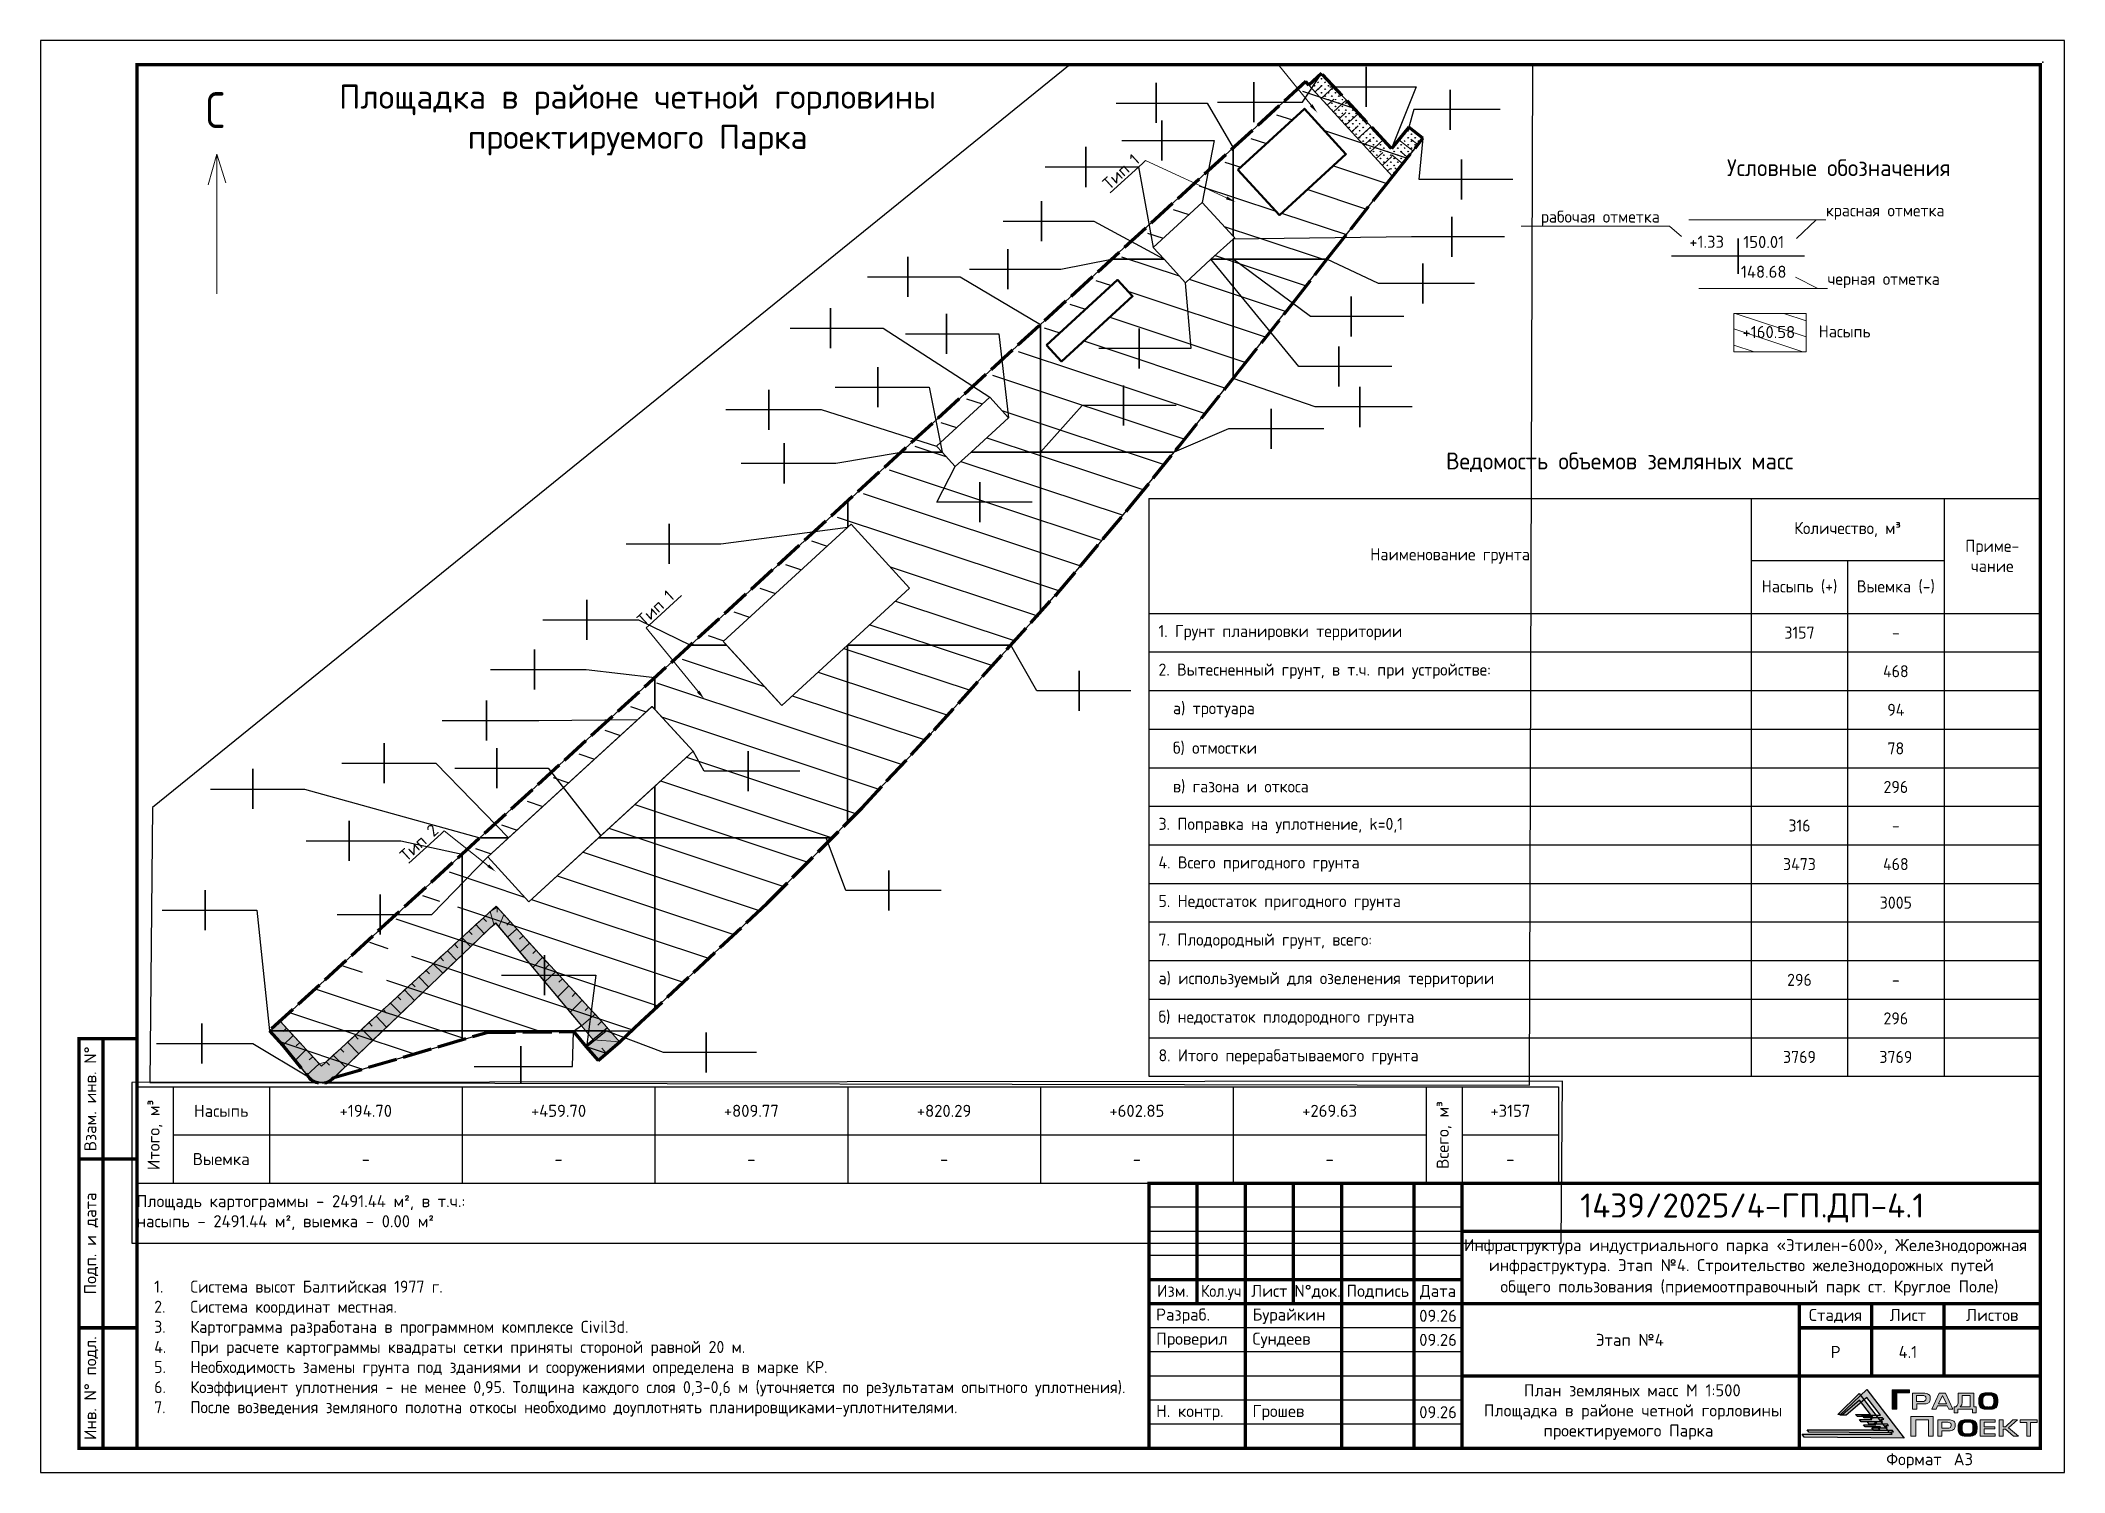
# Paper-space layout 'л.4.1_ПЗМ' of a CAD drawing. Header units: metres, sheet in millimetres. Extents: x 0 to 420, y 0 to 297.
# The model-space entities are those that its viewports show. They can reach past a viewport. Long polylines and large blocks are cut down to what shows.
import ezdxf
from ezdxf import colors
from ezdxf.entities.mleader import LeaderData, LeaderLine
from ezdxf.enums import TextEntityAlignment as Align
from ezdxf.math import Vec2, Vec3

# ---------------------------------------------------------------- set-up
doc = ezdxf.new("R2010")
doc.units = ezdxf.units.M
doc.linetypes.add('ACAD_ISO02W100', pattern=[15, 12, -3])
for name, color, linetype, lineweight in [('280_ПОР_Откосы планировки', 250, 'Continuous', 20), ('_ТЕКСТ', 7, 'Continuous', 20), ('ГП_Границы ЗУ', 1, 'Continuous', 50), ('ГП_ШТАМП', 7, 'Continuous', 70)]:
    doc.layers.add(name, color=color, linetype=linetype, lineweight=lineweight)
for name, color, linetype in [('_ОФОРМ_Примечания', 7, 'Continuous'), ('_Рамка-текст', 7, 'Continuous'), ('Cartogram_1_calculation_mark', 7, 'Continuous'), ('CARTOGRAM_1_HATCH_FILL', 7, 'Continuous'), ('CARTOGRAM_1_VOLUME', 7, 'Continuous'), ('ВС текст_2эт', 7, 'Continuous'), ('ГП_здания', 7, 'Continuous'), ('ГП_ПЗМ', 7, 'Continuous'), ('ПП_Дорога_Покрытия_Газон', 3, 'Continuous'), ('ПП_Рамка_ДинамическийФормат', 7, 'Continuous')]:
    doc.layers.add(name, color=color, linetype=linetype)
doc.layers.add('ГП_Штриховка отмостки', color=7, linetype='Continuous', true_color=0xfbfccf)
doc.layers.add('ОНХП-ГП текст', color=98, linetype='Continuous', lineweight=20, true_color=0x000800)
doc.layers.add('помощь', color=1, linetype='Continuous', plot=False)
doc.styles.add('Gipronikel', font='GOST Common.ttf')
doc.styles.add('ISOCPEUR', font='isocpeur.ttf')
doc.styles.add('ГОСТ', font='')
doc.styles.add('СПДС', font='isocpeur.ttf')
doc.styles.add('СПДС 2.5', font='isocpeur.ttf', dxfattribs={"width": 0.8, "height": 2.5})
doc.styles.get('ГОСТ').set_extended_font_data('GOST type A')

psp = doc.layouts.new('л.4.1_ПЗМ')

# ---------------------------------------------------------------- texts
at = {"style": 'Gipronikel'}
psp.add_text('Условные обозначения', height=3.5, dxfattribs=at).set_placement((349.84, 268.96, 923.52))
at = {"layer": '_Рамка-текст', "char_height": 2.5, "width": 10, "attachment_point": 5, "line_spacing_factor": 1.1, "style": 'СПДС 2.5'}
for insert in [(289.88, 32.6), (289.88, 27.6), (289.88, 12.6)]:
    psp.add_mtext('{\\W1;09.26}', dxfattribs=dict(at, insert=insert))
at = {"layer": '_ТЕКСТ', "insert": (23.48, 39.89), "char_height": 2.5, "width": 251.6213, "attachment_point": 1, "style": 'Gipronikel'}
psp.add_mtext('\\pi-7.5,l7.5,t7.5;1.^IСистема высот Балтийская 1977 г.\\P2.^IСистема координат местная.\\P3.^IКартограмма разработана в программном комплексе Civil3d.{\\C1;\\P}4.^IПри расчете картограммы квадраты сетки приняты стороной равной 20 м.\\P5.^IНеобходимость замены грунта под зданиями и сооружениями определена в марке КР.\\P{\\C7;6.^IКоэффициент уплотнения - не менее 0,95. Толщина каждого слоя 0,3-0,6 м (уточняется по результатам опытного уплотнения).\\P7.^IПосле возведения земляного полотна откосы необходимо доуплотнять планировщиками-уплотнителями.\\P}', dxfattribs=at)
at = {"layer": 'CARTOGRAM_1_VOLUME', "color": 5, "style": 'СПДС'}
psp.add_text('+1.33', height=2.5, dxfattribs=at).set_placement((345.62, 255.35), align=Align.MIDDLE_CENTER)
at = {"layer": 'CARTOGRAM_1_VOLUME', "color": 26, "style": 'СПДС'}
psp.add_text('150.01', height=2.5, dxfattribs=at).set_placement((357.46, 255.31), align=Align.MIDDLE_CENTER)
at = {"layer": 'CARTOGRAM_1_VOLUME', "color": 176, "style": 'СПДС'}
psp.add_text('148.68', height=2.5, dxfattribs=at).set_placement((357.46, 249.13), align=Align.MIDDLE_CENTER)
at = {"layer": 'CARTOGRAM_1_VOLUME', "color": 1, "style": 'СПДС'}
psp.add_text('+160.58', height=2.5, dxfattribs=at).set_placement((358.53, 236.63), align=Align.MIDDLE_CENTER)
at = {"layer": 'ВС текст_2эт', "insert": (123.79, 280.6), "char_height": 5, "width": 141.0576, "attachment_point": 5, "style": 'ISOCPEUR'}
psp.add_mtext('Площадка в районе четной горловины проектируемого Парка', dxfattribs=at)
at = {"layer": 'ГП_ШТАМП', "insert": (368.86, 236.76), "char_height": 2.5, "width": 80, "attachment_point": 4, "style": 'Gipronikel'}
psp.add_mtext('Насыпь', dxfattribs=at)
at = {"layer": 'ОНХП-ГП текст', "ltscale": 250, "insert": (34.21, 286.38), "char_height": 7.42, "width": 67.0666, "attachment_point": 1, "rotation": 359.8271, "style": 'ГОСТ'}
psp.add_mtext('С', dxfattribs=at)

msp = doc.modelspace()

# ---------------------------------------------------------------- blocks, each defined once
blk = doc.blocks.new('*T180')
at = {"layer": '_ОФОРМ_Примечания', "color": 0, "lineweight": -2, "transparency": 16777216}
for p, q in [((0, -15), (185, -15)), ((0, -15), (0, -134.83)), ((125, -15), (125, -134.83)), ((165, -15), (165, -134.83)), ((185, -15), (185, -134.83)), ((125, -27.86), (165, -27.86)), ((145, -27.86), (145, -134.83)), ((0, -38.83), (185, -38.83)), ((0, -46.83), (185, -46.83)), ((0, -54.83), (185, -54.83)), ((0, -62.83), (185, -62.83)), ((0, -70.83), (185, -70.83)), ((0, -78.83), (185, -78.83)), ((0, -86.83), (185, -86.83)), ((0, -94.83), (185, -94.83)), ((0, -102.83), (185, -102.83)), ((0, -110.83), (185, -110.83)), ((0, -118.83), (185, -118.83)), ((0, -126.83), (185, -126.83)), ((0, -134.83), (185, -134.83))]:
    blk.add_line(p, q, dxfattribs=at)
at = {"layer": '_ОФОРМ_Примечания', "color": 0, "transparency": 16777216, "style": 'Gipronikel'}
for s, insert, char_height, width, attachment_point in [('\\pl10.325,t18.611;Ведомость объемов земляных масс\\P', (92.5, -7.5), 3.5, 182, 5), ('Количество, м{\\fISOCPEUR|b0|i0|c0|p34;³\\P}', (145, -21.43), 2.5, 37, 5), ('Приме- чание', (175, -26.92), 2.5, 17, 5), ('Наименование грунта', (62.5, -26.92), 2.5, 122, 5), ('Насыпь (+)', (135, -33.35), 2.5, 17, 5), ('Выемка (-)', (155, -33.35), 2.5, 17, 5), ('1. Грунт планировки территории', (2, -42.83), 2.5, 121, 4), ('3157', (135, -42.83), 2.5, 17, 5), ('-', (155, -42.83), 2.5, 17, 5), ('2. Вытесненный грунт, в т.ч. при устройстве:', (2, -50.83), 2.5, 121, 4), ('468', (155, -50.83), 2.5, 17, 5), ('а) тротуара', (5, -58.83), 2.5, 115, 4), ('94', (155, -58.83), 2.5, 17, 5), ('б) отмостки', (5, -66.83), 2.5, 115, 4), ('78', (155, -66.83), 2.5, 17, 5), ('в) газона и откоса', (5, -74.83), 2.5, 115, 4), ('296', (155, -74.83), 2.5, 17, 5), ('3. Поправка на уплотнение, k=0,1', (2, -82.83), 2.5, 121, 4), ('316', (135, -82.83), 2.5, 17, 5), ('-', (155, -82.83), 2.5, 17, 5), ('4. Всего пригодного грунта', (2, -90.83), 2.5, 121, 4), ('3473', (135, -90.83), 2.5, 17, 5), ('468', (155, -90.83), 2.5, 17, 5), ('5. Недостаток пригодного грунта', (2, -98.83), 2.5, 121, 4), ('3005', (155, -98.83), 2.5, 17, 5), ('7. Плодородный грунт, всего:', (2, -106.83), 2.5, 121, 4), ('а) используемый для озеленения территории', (2, -114.83), 2.5, 121, 4), ('296', (135, -114.83), 2.5, 17, 5), ('-', (155, -114.83), 2.5, 17, 5), ('б) недостаток плодородного грунта', (2, -122.83), 2.5, 121, 4), ('296', (155, -122.83), 2.5, 17, 5), ('8. Итого перерабатываемого грунта', (2, -130.83), 2.5, 121, 4)]:
    blk.add_mtext(s, dxfattribs=dict(at, insert=insert, char_height=char_height, width=width, attachment_point=attachment_point))
at = {"layer": '_ОФОРМ_Примечания', "transparency": 16777216, "char_height": 2.5, "width": 17, "attachment_point": 5, "style": 'Gipronikel'}
for insert in [(135, -130.83), (155, -130.83)]:
    blk.add_mtext('3769', dxfattribs=dict(at, insert=insert))
blk = doc.blocks.new('_None')
blk = doc.blocks.new('*U175')
at = {"layer": 'ПП_Рамка_ДинамическийФормат', "linetype": 'Continuous', "lineweight": 30, "true_color": 0x0c6001}
h = blk.add_hatch(color=88, dxfattribs=at)
h.dxf.hatch_style = 1
h.paths.add_polyline_path([(373.4, 11.89), (378.95, 17.21), (386.72, 7.1), (365.95, 7.34), (365.59, 7.93), (384.24, 7.93), (383.87, 8.41), (384.5, 8.41), (384.28, 8.69), (380.46, 8.69), (380.04, 9.24), (383.23, 9.24), (382.86, 9.72), (383.49, 9.73), (383.27, 10), (379.47, 10), (379.04, 10.56), (382.22, 10.56), (381.86, 11.03), (382.48, 11.04), (382.26, 11.33), (378.45, 11.32), (378.02, 11.87), (381.84, 11.88), (378.98, 15.58), (374.72, 11.89)])
at = {"layer": 'ПП_Рамка_ДинамическийФормат', "linetype": 'Continuous', "lineweight": 0, "true_color": 0x033c8c}
h = blk.add_hatch(color=156, dxfattribs=at)
h.dxf.hatch_style = 1
h.paths.add_polyline_path([(384.23, 13.1), (385.23, 13.1), (385.23, 16.53), (387.8, 16.53), (387.8, 17.14), (384.23, 17.14)])
at = {"layer": 'ПП_Рамка_ДинамическийФормат', "linetype": 'Continuous', "lineweight": 30, "true_color": 0x033c8c}
h = blk.add_hatch(color=156, dxfattribs=at)
h.dxf.hatch_style = 1
h.paths.add_polyline_path([(372.93, 12.05), (377.41, 16.35), (383.69, 8.19), (366.92, 8.38), (366.62, 8.85), (381.68, 8.85), (381.39, 9.24), (381.89, 9.24), (381.72, 9.47), (378.63, 9.47), (378.29, 9.91), (380.87, 9.91), (380.57, 10.3), (381.08, 10.3), (380.9, 10.53), (377.83, 10.53), (377.48, 10.98), (380.05, 10.98), (379.76, 11.36), (380.26, 11.36), (380.08, 11.6), (377.01, 11.59), (376.66, 12.04), (379.74, 12.04), (377.44, 15.03), (374, 12.05)])
at = {"layer": 'ПП_Рамка_ДинамическийФормат', "linetype": 'Continuous', "lineweight": 0, "true_color": 0x033c8c}
h = blk.add_hatch(color=156, dxfattribs=at)
h.dxf.hatch_style = 1
h.paths.add_polyline_path([(391.81, 16.19, 0.129761), (390.77, 16.46), (388.48, 16.46), (388.48, 13.1), (389.33, 13.1), (389.33, 14.21), (390.8, 14.21, 0.148195), (391.76, 14.43, 0.229809), (392.12, 15.01), (392.12, 15.6, 0.271278)])
h.paths.add_polyline_path([(389.32, 15.95), (390.58, 15.95, -0.094959), (390.98, 15.88, -0.198887), (391.19, 15.68, -0.099141), (391.26, 15.31, -0.182798), (391.11, 14.9, -0.188884), (390.82, 14.74, -0.015492), (390.55, 14.72), (389.32, 14.72)], flags=16)
h.paths.add_polyline_path([(395.32, 16.48), (394.01, 16.48), (392.49, 13.1), (393.39, 13.1), (393.65, 13.79), (395.68, 13.79), (395.99, 13.1), (396.83, 13.1)])
h.paths.add_polyline_path([(394.67, 15.96), (395.5, 14.23), (393.87, 14.23)], flags=16)
h.paths.add_polyline_path([(401.21, 16.47), (397.94, 16.47), (397.94, 14.64, -0.224), (397.59, 13.73), (397.48, 13.62), (397.13, 13.62), (397.13, 12.35), (397.83, 12.35), (397.83, 13.1), (400.91, 13.1), (400.91, 12.36), (401.64, 12.36), (401.64, 13.62), (401.21, 13.62)])
h.paths.add_polyline_path([(398.73, 15.97), (400.42, 15.97), (400.42, 13.6), (398.33, 13.6), (398.34, 13.66), (398.41, 13.69), (398.48, 13.76, 0.193412), (398.73, 14.4)], flags=16)
h.paths.add_polyline_path([(392.77, 11.58), (388.11, 11.58), (388.11, 7.56), (389.13, 7.56), (389.13, 10.93), (391.75, 10.93), (391.75, 7.56), (392.77, 7.56)])
h.paths.add_polyline_path([(397.29, 9.47), (397.29, 10.05, 0.311605), (397.01, 10.64, 0.129761), (395.97, 10.91), (393.68, 10.91), (393.68, 7.56), (394.53, 7.56), (394.53, 8.66), (396, 8.66, 0.148195), (396.96, 8.89, 0.267677)])
h.paths.add_polyline_path([(394.53, 10.41), (395.78, 10.41, -0.094959), (396.19, 10.33, -0.198887), (396.4, 10.13, -0.099141), (396.47, 9.76, -0.182798), (396.32, 9.35, -0.188884), (396.03, 9.2, -0.015492), (395.76, 9.18), (394.53, 9.18)], flags=16)
h.paths.add_polyline_path([(405.51, 9.48), (403.33, 9.48), (403.33, 10.41), (405.61, 10.41), (405.61, 10.91), (402.53, 10.91), (402.53, 7.56), (405.61, 7.56), (405.61, 8.01), (403.33, 8.01), (403.33, 9.04), (405.51, 9.04)])
h.paths.add_polyline_path([(407.25, 10.91), (406.45, 10.91), (406.45, 7.56), (407.25, 7.56), (407.25, 9), (407.73, 9), (409.41, 7.56), (410.42, 7.56), (408.4, 9.26), (410.26, 10.91), (409.28, 10.91), (407.72, 9.5), (407.25, 9.5)])
h.paths.add_polyline_path([(412.96, 10.4), (414.32, 10.4), (414.32, 10.91), (410.79, 10.91), (410.79, 10.4), (412.15, 10.4), (412.15, 7.56), (412.96, 7.56)])
h = blk.add_hatch(color=156, dxfattribs=at)
h.dxf.hatch_style = 1
edge = h.paths.add_edge_path()
edge.add_spline(control_points=[(404.18, 13.1), (404.31, 13.1), (404.55, 13.1), (404.88, 13.12), (405.17, 13.17), (405.43, 13.26), (405.66, 13.35), (405.86, 13.54), (406.04, 13.82), (406.16, 14.32), (406.15, 14.7), (406.14, 14.94), (406.14, 15.1), (406.14, 15.39), (406.04, 15.79), (405.86, 16.07), (405.66, 16.26), (405.43, 16.36), (405.17, 16.45), (404.88, 16.5), (404.55, 16.51), (404.31, 16.51), (404.18, 16.51), (404.05, 16.51), (403.82, 16.51), (403.49, 16.5), (403.2, 16.45), (402.94, 16.36), (402.71, 16.26), (402.51, 16.07), (402.33, 15.79), (402.23, 15.39), (402.23, 15.1), (402.23, 14.94), (402.22, 14.7), (402.21, 14.32), (402.33, 13.82), (402.51, 13.54), (402.71, 13.35), (402.94, 13.26), (403.2, 13.17), (403.49, 13.12), (403.82, 13.1), (404.05, 13.1), (404.18, 13.1)], knot_values=[0, 0, 0, 0, 0.392432, 0.709081, 0.998708, 1.278127, 1.53821, 1.728059, 2.110629, 2.5013, 3.242256, 3.242256, 3.242256, 3.711066, 4.101736, 4.484307, 4.674156, 4.934238, 5.213657, 5.503284, 5.819934, 6.212366, 6.212366, 6.212366, 6.590896, 6.907546, 7.197173, 7.476592, 7.736674, 7.926524, 8.309094, 8.699764, 9.168574, 9.168574, 9.168574, 9.90953, 10.300201, 10.682771, 10.87262, 11.132703, 11.412122, 11.701749, 12.018398, 12.396929, 12.396929, 12.396929, 12.396929], degree=3, periodic=0)
edge = h.paths.add_edge_path(flags=16)
edge.add_spline(control_points=[(403.07, 14.94), (403.07, 14.88), (403.07, 14.8), (403.07, 14.81), (403.07, 14.69), (403.06, 14.48), (403.1, 14.21), (403.14, 14), (403.23, 13.87), (403.29, 13.75), (403.41, 13.68), (403.54, 13.61), (403.7, 13.6), (403.89, 13.59), (404.04, 13.58), (404.15, 13.58), (404.18, 13.58), (404.22, 13.58), (404.32, 13.58), (404.48, 13.59), (404.66, 13.6), (404.83, 13.61), (404.96, 13.68), (405.07, 13.74), (405.14, 13.87), (405.22, 13.99), (405.27, 14.2), (405.31, 14.47), (405.3, 14.69), (405.3, 14.81), (405.3, 14.93), (405.31, 15.14), (405.27, 15.41), (405.23, 15.62), (405.14, 15.75), (405.07, 15.87), (404.96, 15.93), (404.83, 16), (404.66, 16.01), (404.48, 16.02), (404.32, 16.03), (404.22, 16.03), (404.19, 16.03), (404.15, 16.03), (404.05, 16.03), (403.89, 16.02), (403.71, 16.01), (403.54, 16), (403.41, 15.93), (403.3, 15.87), (403.23, 15.75), (403.15, 15.62), (403.1, 15.41), (403.06, 15.14), (403.07, 15), (403.07, 14.94)], knot_values=[0, 0, 0, 0, 1, 2, 3, 4, 5, 6, 7, 8, 9, 10, 11, 12, 13, 14, 15, 16, 17, 18, 19, 20, 21, 22, 23, 24, 25, 26, 27, 28, 29, 30, 31, 32, 33, 34, 35, 36, 37, 38, 39, 40, 41, 42, 43, 44, 45, 46, 47, 48, 49, 50, 51, 52, 53, 53, 53, 53], degree=3, periodic=0)
h = blk.add_hatch(color=156, dxfattribs=at)
h.dxf.hatch_style = 1
edge = h.paths.add_edge_path()
edge.add_spline(control_points=[(399.88, 7.56), (400.01, 7.56), (400.25, 7.56), (400.58, 7.56), (400.87, 7.58), (401.14, 7.67), (401.36, 7.76), (401.57, 7.96), (401.74, 8.23), (401.86, 8.73), (401.85, 9.11), (401.85, 9.36), (401.85, 9.51), (401.85, 9.8), (401.74, 10.21), (401.57, 10.48), (401.36, 10.68), (401.14, 10.77), (400.87, 10.86), (400.58, 10.91), (400.25, 10.91), (400.01, 10.91), (399.88, 10.91), (399.76, 10.91), (399.52, 10.91), (399.2, 10.91), (398.9, 10.86), (398.64, 10.77), (398.41, 10.68), (398.21, 10.48), (398.04, 10.21), (397.93, 9.8), (397.93, 9.51), (397.93, 9.36), (397.92, 9.11), (397.91, 8.73), (398.04, 8.23), (398.21, 7.96), (398.41, 7.76), (398.64, 7.67), (398.9, 7.58), (399.2, 7.56), (399.52, 7.56), (399.76, 7.56), (399.88, 7.56)], knot_values=[0, 0, 0, 0, 0.392432, 0.709081, 0.998708, 1.278127, 1.53821, 1.728059, 2.110629, 2.5013, 3.242256, 3.242256, 3.242256, 3.711066, 4.101736, 4.484307, 4.674156, 4.934238, 5.213657, 5.503284, 5.819934, 6.212366, 6.212366, 6.212366, 6.590896, 6.907546, 7.197173, 7.476592, 7.736674, 7.926524, 8.309094, 8.699764, 9.168574, 9.168574, 9.168574, 9.90953, 10.300201, 10.682771, 10.87262, 11.132703, 11.412122, 11.701749, 12.018398, 12.396929, 12.396929, 12.396929, 12.396929], degree=3, periodic=0)
edge = h.paths.add_edge_path(flags=16)
edge.add_spline(control_points=[(398.77, 9.35), (398.78, 9.3), (398.78, 9.22), (398.78, 9.22), (398.77, 9.11), (398.77, 8.89), (398.81, 8.62), (398.85, 8.41), (398.93, 8.28), (399, 8.16), (399.11, 8.1), (399.24, 8.03), (399.41, 8.02), (399.59, 8), (399.75, 8), (399.85, 8), (399.89, 8), (399.92, 8), (400.03, 8), (400.19, 8), (400.37, 8.01), (400.53, 8.02), (400.66, 8.09), (400.78, 8.16), (400.85, 8.28), (400.93, 8.4), (400.97, 8.61), (401.01, 8.88), (401.01, 9.1), (401, 9.22), (401.01, 9.34), (401.01, 9.55), (400.97, 9.82), (400.93, 10.03), (400.85, 10.16), (400.78, 10.28), (400.67, 10.34), (400.53, 10.42), (400.37, 10.42), (400.19, 10.44), (400.03, 10.44), (399.93, 10.44), (399.89, 10.44), (399.85, 10.44), (399.75, 10.44), (399.59, 10.44), (399.41, 10.42), (399.25, 10.41), (399.11, 10.34), (399, 10.28), (398.93, 10.16), (398.85, 10.03), (398.81, 9.82), (398.77, 9.55), (398.77, 9.41), (398.77, 9.35)], knot_values=[0, 0, 0, 0, 1, 2, 3, 4, 5, 6, 7, 8, 9, 10, 11, 12, 13, 14, 15, 16, 17, 18, 19, 20, 21, 22, 23, 24, 25, 26, 27, 28, 29, 30, 31, 32, 33, 34, 35, 36, 37, 38, 39, 40, 41, 42, 43, 44, 45, 46, 47, 48, 49, 50, 51, 52, 53, 53, 53, 53], degree=3, periodic=0)
at = {"layer": 'ПП_Рамка_ДинамическийФормат'}
blk.add_lwpolyline([(0, 0), (420, 0), (420, 297), (0, 297)], close=True, dxfattribs=at)
at = {"layer": 'ПП_Рамка_ДинамическийФормат', "const_width": 0.7}
for points in [[(20, 5), (415, 5), (415, 292), (20, 292)], [(8, 5), (20, 5), (20, 90), (8, 90)], [(230, 60), (230, 5), (415, 5), (415, 60)]]:
    blk.add_lwpolyline(points, close=True, dxfattribs=at)
for points in [[(13, 5), (13, 90)], [(20, 65), (8, 65)], [(240, 60), (240, 35)], [(250, 60), (250, 5)], [(260, 60), (260, 35)], [(270, 60), (270, 5)], [(285, 60), (285, 5)], [(295, 60), (295, 5)], [(295, 50), (415, 50)], [(295, 40), (230, 40)], [(295, 35), (230, 35)], [(295, 35), (415, 35)], [(365, 35), (365, 5)], [(380, 35), (380, 20)], [(395, 35), (395, 20)], [(20, 30), (8, 30)], [(415, 30), (365, 30)], [(295, 20), (415, 20)]]:
    blk.add_lwpolyline(points, dxfattribs=at)
at = {"layer": 'ПП_Рамка_ДинамическийФормат'}
for points in [[(295, 55), (230, 55)], [(295, 50), (230, 50)], [(295, 45), (230, 45)], [(295, 30), (230, 30)], [(295, 25), (230, 25)], [(295, 20), (230, 20)], [(295, 15), (230, 15)], [(295, 10), (230, 10)]]:
    blk.add_lwpolyline(points, dxfattribs=at)
at = {"layer": 'ПП_Рамка_ДинамическийФормат', "color": 88, "linetype": 'Continuous', "lineweight": 30, "true_color": 0x0c6001}
blk.add_lwpolyline([(373.4, 11.89), (378.95, 17.21), (386.72, 7.1), (365.95, 7.34), (365.59, 7.93), (384.24, 7.93), (383.87, 8.41), (384.5, 8.41), (384.28, 8.69), (380.46, 8.69), (380.04, 9.24), (383.23, 9.24), (382.86, 9.72), (383.49, 9.73), (383.27, 10), (379.47, 10), (379.04, 10.56), (382.22, 10.56), (381.86, 11.03), (382.48, 11.04), (382.26, 11.33), (378.45, 11.32), (378.02, 11.87), (381.84, 11.88), (378.98, 15.58), (374.72, 11.89)], close=True, dxfattribs=at)
at = {"layer": 'ПП_Рамка_ДинамическийФормат', "color": 156, "linetype": 'Continuous', "lineweight": 0, "true_color": 0x033c8c}
blk.add_lwpolyline([(384.23, 13.1), (384.23, 17.14), (387.8, 17.14), (387.8, 16.53), (385.23, 16.53), (385.23, 13.1), (384.23, 13.1)], dxfattribs=at)
at = {"layer": 'ПП_Рамка_ДинамическийФормат', "color": 7, "linetype": 'Continuous', "lineweight": 30, "true_color": 0xffffff}
blk.add_lwpolyline([(372.93, 12.05), (377.41, 16.35), (383.69, 8.19), (366.92, 8.38), (366.62, 8.85), (381.68, 8.85), (381.39, 9.24), (381.89, 9.24), (381.72, 9.47), (378.63, 9.47), (378.29, 9.91), (380.87, 9.91), (380.57, 10.3), (381.08, 10.3), (380.9, 10.53), (377.83, 10.53), (377.48, 10.98), (380.05, 10.98), (379.76, 11.36), (380.26, 11.36), (380.08, 11.6), (377.01, 11.59), (376.66, 12.04), (379.74, 12.04), (377.44, 15.03), (374, 12.05)], close=True, dxfattribs=at)
at = {"layer": 'ПП_Рамка_ДинамическийФормат', "color": 156, "linetype": 'Continuous', "lineweight": 0, "true_color": 0x033c8c}
for points in [[(388.48, 13.1), (388.48, 16.46), (390.77, 16.46, -0.129761), (391.81, 16.19, -0.271278), (392.12, 15.6), (392.12, 15.01, -0.229809), (391.76, 14.43, -0.148195), (390.8, 14.21), (389.33, 14.21), (389.33, 13.1), (388.48, 13.1)], [(397.94, 16.47), (401.21, 16.47), (401.21, 13.62), (401.64, 13.62), (401.64, 12.36), (400.91, 12.36), (400.91, 13.1), (397.83, 13.1), (397.83, 12.35), (397.13, 12.35), (397.13, 13.62), (397.48, 13.62), (397.59, 13.73, 0.224), (397.94, 14.64), (397.94, 16.47)], [(393.68, 7.56), (393.68, 10.91), (395.97, 10.91, -0.129761), (397.01, 10.64, -0.311605), (397.29, 10.05), (397.29, 9.47, -0.267677), (396.96, 8.89, -0.148195), (396, 8.66), (394.53, 8.66), (394.53, 7.56), (393.68, 7.56)]]:
    blk.add_lwpolyline(points, format="xyb", dxfattribs=at)
for points in [[(389.32, 15.95), (390.58, 15.95, -0.094959), (390.98, 15.88, -0.198887), (391.19, 15.68, -0.099141), (391.26, 15.31, -0.182798), (391.11, 14.9, -0.188884), (390.82, 14.74, -0.015492), (390.55, 14.72), (389.32, 14.72), (389.32, 15.95)], [(398.73, 15.97), (400.42, 15.97), (400.42, 13.6), (398.33, 13.6), (398.34, 13.66), (398.41, 13.69), (398.48, 13.76, 0.193412), (398.73, 14.4), (398.73, 15.97)], [(394.53, 10.41), (395.78, 10.41, -0.094959), (396.19, 10.33, -0.198887), (396.4, 10.13, -0.099141), (396.47, 9.76, -0.182798), (396.32, 9.35, -0.188884), (396.03, 9.2, -0.015492), (395.76, 9.18), (394.53, 9.18), (394.53, 10.41)]]:
    blk.add_lwpolyline(points, format="xyb", close=True, dxfattribs=at)
for points in [[(392.49, 13.1), (394.01, 16.48), (395.32, 16.48), (396.83, 13.1), (395.99, 13.1), (395.68, 13.79), (393.65, 13.79), (393.39, 13.1)], [(393.87, 14.23), (395.5, 14.23), (394.67, 15.96), (393.87, 14.23)], [(392.77, 7.56), (392.77, 11.58), (388.11, 11.58), (388.11, 7.56), (389.13, 7.56), (389.13, 10.93), (391.75, 10.93), (391.75, 7.56)], [(402.53, 10.91), (402.53, 7.56), (405.61, 7.56), (405.61, 8.01), (403.33, 8.01), (403.33, 9.04), (405.51, 9.04), (405.51, 9.48), (403.33, 9.48), (403.33, 10.41), (405.61, 10.41), (405.61, 10.91)], [(406.45, 10.91), (407.25, 10.91), (407.25, 9.5), (407.72, 9.5), (409.28, 10.91), (410.26, 10.91), (408.4, 9.26), (410.42, 7.56), (409.41, 7.56), (407.73, 9), (407.25, 9), (407.25, 7.56), (406.45, 7.56)], [(412.15, 7.56), (412.15, 10.4), (410.79, 10.4), (410.79, 10.91), (414.32, 10.91), (414.32, 10.4), (412.96, 10.4), (412.96, 7.56)]]:
    blk.add_lwpolyline(points, close=True, dxfattribs=at)
for points in [[(404.18, 13.1), (404.31, 13.1), (404.55, 13.1), (404.88, 13.12), (405.17, 13.17), (405.43, 13.26), (405.66, 13.35), (405.86, 13.54), (406.04, 13.82), (406.16, 14.32), (406.15, 14.7), (406.14, 14.94), (406.14, 15.1), (406.14, 15.39), (406.04, 15.79), (405.86, 16.07), (405.66, 16.26), (405.43, 16.36), (405.17, 16.45), (404.88, 16.5), (404.55, 16.51), (404.31, 16.51), (404.18, 16.51), (404.05, 16.51), (403.82, 16.51), (403.49, 16.5), (403.2, 16.45), (402.94, 16.36), (402.71, 16.26), (402.51, 16.07), (402.33, 15.79), (402.23, 15.39), (402.23, 15.1), (402.23, 14.94), (402.22, 14.7), (402.21, 14.32), (402.33, 13.82), (402.51, 13.54), (402.71, 13.35), (402.94, 13.26), (403.2, 13.17), (403.49, 13.12), (403.82, 13.1), (404.05, 13.1), (404.18, 13.1)], [(399.88, 7.56), (400.01, 7.56), (400.25, 7.56), (400.58, 7.56), (400.87, 7.58), (401.14, 7.67), (401.36, 7.76), (401.57, 7.96), (401.74, 8.23), (401.86, 8.73), (401.85, 9.11), (401.85, 9.36), (401.85, 9.51), (401.85, 9.8), (401.74, 10.21), (401.57, 10.48), (401.36, 10.68), (401.14, 10.77), (400.87, 10.86), (400.58, 10.91), (400.25, 10.91), (400.01, 10.91), (399.88, 10.91), (399.76, 10.91), (399.52, 10.91), (399.2, 10.91), (398.9, 10.86), (398.64, 10.77), (398.41, 10.68), (398.21, 10.48), (398.04, 10.21), (397.93, 9.8), (397.93, 9.51), (397.93, 9.36), (397.92, 9.11), (397.91, 8.73), (398.04, 8.23), (398.21, 7.96), (398.41, 7.76), (398.64, 7.67), (398.9, 7.58), (399.2, 7.56), (399.52, 7.56), (399.76, 7.56), (399.88, 7.56)]]:
    blk.add_open_spline(points, degree=3, knots=[0, 0, 0, 0, 0.392432, 0.709081, 0.998708, 1.278127, 1.53821, 1.728059, 2.110629, 2.5013, 3.242256, 3.242256, 3.242256, 3.711066, 4.101736, 4.484307, 4.674156, 4.934238, 5.213657, 5.503284, 5.819934, 6.212366, 6.212366, 6.212366, 6.590896, 6.907546, 7.197173, 7.476592, 7.736674, 7.926524, 8.309094, 8.699764, 9.168574, 9.168574, 9.168574, 9.90953, 10.300201, 10.682771, 10.87262, 11.132703, 11.412122, 11.701749, 12.018398, 12.396929, 12.396929, 12.396929, 12.396929], dxfattribs=at)
for points in [[(403.07, 14.94), (403.07, 14.88), (403.07, 14.8), (403.07, 14.81), (403.07, 14.69), (403.06, 14.48), (403.1, 14.21), (403.14, 14), (403.23, 13.87), (403.29, 13.75), (403.41, 13.68), (403.54, 13.61), (403.7, 13.6), (403.89, 13.59), (404.04, 13.58), (404.15, 13.58), (404.18, 13.58), (404.22, 13.58), (404.32, 13.58), (404.48, 13.59), (404.66, 13.6), (404.83, 13.61), (404.96, 13.68), (405.07, 13.74), (405.14, 13.87), (405.22, 13.99), (405.27, 14.2), (405.31, 14.47), (405.3, 14.69), (405.3, 14.81), (405.3, 14.93), (405.31, 15.14), (405.27, 15.41), (405.23, 15.62), (405.14, 15.75), (405.07, 15.87), (404.96, 15.93), (404.83, 16), (404.66, 16.01), (404.48, 16.02), (404.32, 16.03), (404.22, 16.03), (404.19, 16.03), (404.15, 16.03), (404.05, 16.03), (403.89, 16.02), (403.71, 16.01), (403.54, 16), (403.41, 15.93), (403.3, 15.87), (403.23, 15.75), (403.15, 15.62), (403.1, 15.41), (403.06, 15.14), (403.07, 15), (403.07, 14.94)], [(398.77, 9.35), (398.78, 9.3), (398.78, 9.22), (398.78, 9.22), (398.77, 9.11), (398.77, 8.89), (398.81, 8.62), (398.85, 8.41), (398.93, 8.28), (399, 8.16), (399.11, 8.1), (399.24, 8.03), (399.41, 8.02), (399.59, 8), (399.75, 8), (399.85, 8), (399.89, 8), (399.92, 8), (400.03, 8), (400.19, 8), (400.37, 8.01), (400.53, 8.02), (400.66, 8.09), (400.78, 8.16), (400.85, 8.28), (400.93, 8.4), (400.97, 8.61), (401.01, 8.88), (401.01, 9.1), (401, 9.22), (401.01, 9.34), (401.01, 9.55), (400.97, 9.82), (400.93, 10.03), (400.85, 10.16), (400.78, 10.28), (400.67, 10.34), (400.53, 10.42), (400.37, 10.42), (400.19, 10.44), (400.03, 10.44), (399.93, 10.44), (399.89, 10.44), (399.85, 10.44), (399.75, 10.44), (399.59, 10.44), (399.41, 10.42), (399.25, 10.41), (399.11, 10.34), (399, 10.28), (398.93, 10.16), (398.85, 10.03), (398.81, 9.82), (398.77, 9.55), (398.77, 9.41), (398.77, 9.35)]]:
    blk.add_open_spline(points, degree=3, dxfattribs=at)
at = {"layer": 'ПП_Рамка_ДинамическийФормат'}
blk.add_point((415.5, 292.5), dxfattribs=at)
at = {"layer": 'ПП_Рамка_ДинамическийФормат', "style": 'ISOCPEUR'}
for s, p in [('Взам. инв. N%%D', (12.33, 77.5)), ('Подп. и дата', (12.33, 47.5)), ('Инв. N%%D подл.', (12.33, 17.5))]:
    blk.add_text(s, height=2.5, rotation=90, dxfattribs=at).set_placement(p, align=Align.BOTTOM_CENTER)
at = {"layer": 'ПП_Рамка_ДинамическийФормат', "style": 'СПДС'}
for s, p in [('Изм.', (235, 35.67)), ('Лист', (255, 35.67)), ('N%%Dдок.', (265, 35.67)), ('Подпись', (277.5, 35.67)), ('Дата', (290, 35.67)), ('Стадия', (372.5, 30.67)), ('Лист', (387.5, 30.67)), ('Листов', (405, 30.67))]:
    blk.add_text(s, height=2.5, dxfattribs=at).set_placement(p, align=Align.BOTTOM_CENTER)
at = {"layer": 'ПП_Рамка_ДинамическийФормат', "style": 'СПДС', "width": 0.9}
blk.add_text('Кол.уч', height=2.5, dxfattribs=at).set_placement((245, 35.67), align=Align.BOTTOM_CENTER)
at = {"layer": 'ПП_Рамка_ДинамическийФормат', "style": 'ISOCPEUR'}
blk.add_text('Формат', height=2.5, dxfattribs=at).set_placement((383, 1.5))
at = {"layer": 'ПП_Рамка_ДинамическийФормат', "style": 'СПДС', "flags": 4}
for tag, height, p in [('ШИФР', 5, (355, 55)), ('ОБЪЕКТ', 2.5, (355, 42.5)), ('ПОДОБЪЕКТ', 2.5, (330, 27.5)), ('СТАДИЯ', 2.5, (372.5, 25)), ('ЛИСТ', 2.5, (387.5, 25)), ('ЛИСТОВ', 2.5, (405, 25)), ('ЧЕРТЕЖ', 2.5, (330, 12.5))]:
    blk.add_attdef(tag, text='', height=height, dxfattribs=at).set_placement(p, align=Align.MIDDLE_CENTER)
at = {"layer": 'ПП_Рамка_ДинамическийФормат', "style": 'СПДС'}
for tag, p, flags in [('СПЕЦ_1', (231.5, 31.5), 12), ('ФАМИЛИЯ_1', (251.5, 31.5), 4), ('СПЕЦ_2', (231.5, 26.5), 12), ('ФАМИЛИЯ_2', (251.5, 26.5), 4), ('СПЕЦ_3', (231.5, 21.5), 12), ('ФАМИЛИЯ_3', (251.5, 21.5), 4), ('СПЕЦ_4', (231.5, 16.5), 12), ('ФАМИЛИЯ_4', (251.5, 16.5), 4), ('СПЕЦ_5', (231.5, 11.5), 12), ('ФАМИЛИЯ_5', (251.5, 11.5), 4), ('СПЕЦ_6', (231.5, 6.5), 12), ('ФАМИЛИЯ_6', (251.5, 6.5), 4)]:
    blk.add_attdef(tag, p, '', height=2.5, dxfattribs=dict(at, flags=flags))
blk.add_attdef('ФОРМАТ', (397, 1.5), '', height=2.5, dxfattribs=at)
blk = doc.blocks.new('*T359')
at = {"layer": 'ГП_ПЗМ', "color": 0, "linetype": 'ByBlock', "lineweight": -2, "transparency": 16777216}
for p, q in [((0, 0), (147.5, 0)), ((0, 0), (0, -10)), ((3.75, 0), (3.75, -10)), ((13.75, 0), (13.75, -10)), ((33.75, 0), (33.75, -10)), ((53.75, 0), (53.75, -10)), ((73.75, 0), (73.75, -10)), ((93.75, 0), (93.75, -10)), ((113.75, 0), (113.75, -10)), ((133.75, 0), (133.75, -10)), ((137.5, 0), (137.5, -10)), ((147.5, 0), (147.5, -10)), ((3.75, -5), (133.75, -5)), ((137.5, -5), (147.5, -5)), ((0, -10), (147.5, -10))]:
    blk.add_line(p, q, dxfattribs=at)
at = {"layer": 'ГП_ПЗМ', "color": 0, "transparency": 16777216, "char_height": 1.25, "width": 9.98, "attachment_point": 5, "rotation": 90, "style": 'СПДС'}
for s, insert in [('Итого, м³', (1.875, -5)), ('Всего, м³', (135.625, -5))]:
    blk.add_mtext(s, dxfattribs=dict(at, insert=insert))
at = {"layer": 'ГП_ПЗМ', "color": 0, "transparency": 16777216, "char_height": 1.25, "attachment_point": 5, "style": 'СПДС'}
for s, insert, width in [('Насыпь', (8.75, -2.5), 9.98), ('+194.70', (23.75, -2.5), 19.98), ('+459.70', (43.75, -2.5), 19.98), ('+809.77', (63.75, -2.5), 19.98), ('+820.29', (83.75, -2.5), 19.98), ('+602.85', (103.75, -2.5), 19.98), ('+269.63', (123.75, -2.5), 19.98), ('+3157', (142.5, -2.5), 9.98), ('Выемка', (8.75, -7.5), 9.98), ('-', (23.75, -7.5), 19.98), ('-', (43.75, -7.5), 19.98), ('-', (63.75, -7.5), 19.98), ('-', (83.75, -7.5), 19.98), ('-', (103.75, -7.5), 19.98), ('-', (123.75, -7.5), 19.98), ('-', (142.5, -7.5), 9.98)]:
    blk.add_mtext(s, dxfattribs=dict(at, insert=insert, width=width))
blk = doc.blocks.new('ПЗМ_площадка ОП')
for points in [[(-28.21, 175.96), (-28.21, 167.52)], [(-46.36, 165.24), (-30.64, 165.24)]]:
    blk.add_lwpolyline(points)
at = {"layer": 'ГП_ПЗМ', "flags": 128}
for points in [[(41.82, 263.13), (45.59, 263.13), (45.59, 265.2), (45.59, 261.05), (45.59, 263.13), (50.75, 263.13), (48.2, 256.73)], [(19.65, 261.45), (23.78, 261.45), (23.78, 263.53), (23.78, 259.38), (23.78, 261.45), (29.1, 261.45), (31.79, 256.79)], [(30.15, 261.53), (33.92, 261.53), (33.92, 263.6), (33.92, 259.45), (33.92, 261.53), (38.98, 261.53), (40.96, 264.51)], [(59.47, 260.76), (54.31, 260.76), (54.31, 262.83), (54.31, 258.68), (54.31, 260.76), (50.54, 260.76), (50.02, 258.95)], [(20.23, 257.56), (24.39, 257.56), (24.39, 259.64), (24.39, 255.49), (24.39, 257.56), (29.81, 257.56), (28.58, 251.15)], [(12.28, 254.82), (16.48, 254.82), (16.48, 256.89), (16.48, 252.74), (16.48, 254.82), (21.96, 254.82), (23.48, 246.47)], [(60.8, 253.51), (55.48, 253.51), (55.48, 255.58), (55.48, 251.43), (55.48, 253.51), (51.07, 253.51), (51.48, 257.79)], [(7.92, 249.2), (11.91, 249.2), (11.91, 251.28), (11.91, 247.13), (11.91, 249.2), (17.33, 249.2), (24.61, 245.24)], [(59.94, 247.58), (54.46, 247.58), (54.46, 249.65), (54.46, 245.5), (54.46, 247.58), (50.3, 247.58), (31.79, 247.34)], [(4.41, 244.22), (8.4, 244.22), (8.4, 246.29), (8.4, 242.14), (8.4, 244.22), (13.89, 244.22), (19.17, 245.24)], [(-6.17, 243.43), (-1.98, 243.43), (-1.98, 245.5), (-1.98, 241.35), (-1.98, 243.43), (3.44, 243.43), (11.79, 238.48)], [(48.24, 234.12), (42.75, 234.12), (42.75, 236.19), (42.75, 232.04), (42.75, 234.12), (38.59, 234.12), (29.48, 245.24)], [(49.5, 239.31), (44.01, 239.31), (44.01, 241.38), (44.01, 237.23), (44.01, 239.31), (39.82, 239.31), (31.79, 245.24)], [(56.81, 242.74), (51.45, 242.74), (51.45, 244.82), (51.45, 240.67), (51.45, 242.74), (46.86, 242.74), (41.5, 245.24)], [(17.84, 236.01), (22.04, 236.01), (22.04, 238.08), (22.04, 233.93), (22.04, 236.01), (27.41, 236.01), (26.83, 242.81)], [(-14.19, 238.09), (-9.99, 238.09), (-9.99, 240.16), (-9.99, 236.01), (-9.99, 238.09), (-4.54, 238.09), (6.52, 230.95)], [(-2.23, 237.53), (2.03, 237.53), (2.03, 239.6), (2.03, 235.45), (2.03, 237.53), (7.47, 237.53), (8.48, 228.81)], [(-9.53, 231.97), (-5.07, 231.97), (-5.07, 234.05), (-5.07, 229.9), (-5.07, 231.97), (0.24, 231.97), (1.58, 225.24)], [(-20.85, 229.65), (-16.39, 229.65), (-16.39, 231.72), (-16.39, 227.57), (-16.39, 229.65), (-10.95, 229.65), (0.99, 225.88)], [(25.87, 230.08), (20.39, 230.08), (20.39, 232.16), (20.39, 228.01), (20.39, 230.08), (16.13, 230.08), (11.79, 225.24)], [(50.35, 229.93), (44.93, 229.93), (44.93, 232), (44.93, 227.85), (44.93, 229.93), (40.29, 229.93), (31.79, 232.88)], [(41.2, 227.66), (35.71, 227.66), (35.71, 229.74), (35.71, 225.59), (35.71, 227.66), (31.3, 227.66), (25.66, 225.24)], [(-19.26, 224.09), (-14.81, 224.09), (-14.81, 226.16), (-14.81, 222.01), (-14.81, 224.09), (-9.45, 224.09), (-2.68, 225.24)], [(10.94, 220.04), (5.5, 220.04), (5.5, 222.12), (5.5, 217.97), (5.5, 220.04), (1.04, 220.04), (2.94, 223.74)], [(-31.21, 215.75), (-26.75, 215.75), (-26.75, 217.82), (-26.75, 213.67), (-26.75, 215.75), (-21.39, 215.75), (-8.21, 217.46)], [(-39.86, 207.85), (-35.28, 207.85), (-35.28, 209.93), (-35.28, 205.78), (-35.28, 207.85), (-29.91, 207.85), (-24.52, 205.24)], [(-45.29, 202.71), (-40.7, 202.71), (-40.7, 204.78), (-40.7, 200.63), (-40.7, 202.71), (-35.34, 202.71), (-28.21, 201.86)], [(21.15, 200.5), (15.79, 200.5), (15.79, 202.57), (15.79, 198.42), (15.79, 200.5), (11.4, 200.5), (8.72, 205.24)], [(-50.29, 197.43), (-45.7, 197.43), (-45.7, 199.5), (-45.7, 195.35), (-45.7, 197.43), (-40.25, 197.43), (-29.99, 197.52)], [(-60.69, 193), (-56.3, 193), (-56.3, 195.07), (-56.3, 190.92), (-56.3, 193), (-50.94, 193), (-43.41, 185.24)], [(-48.99, 192.47), (-44.61, 192.47), (-44.61, 194.54), (-44.61, 190.39), (-44.61, 192.47), (-39.29, 192.47), (-33.84, 185.46)], [(-13.17, 192.17), (-18.53, 192.17), (-18.53, 194.25), (-18.53, 190.1), (-18.53, 192.17), (-23.11, 192.17), (-24.26, 194.22)], [(-74.32, 190.31), (-69.94, 190.31), (-69.94, 192.39), (-69.94, 188.24), (-69.94, 190.31), (-64.58, 190.31), (-46.37, 185.24)], [(-64.41, 184.95), (-59.95, 184.95), (-59.95, 187.02), (-59.95, 182.87), (-59.95, 184.95), (-54.59, 184.95), (-48.21, 183.55)], [(1.48, 179.79), (-3.94, 179.79), (-3.94, 181.87), (-3.94, 177.72), (-3.94, 179.79), (-8.39, 179.79), (-10.44, 185.24)], [(-61.18, 177.31), (-56.73, 177.31), (-56.73, 179.38), (-56.73, 175.23), (-56.73, 177.31), (-51.36, 177.31), (-45.55, 183.27)], [(-79.33, 177.74), (-74.88, 177.74), (-74.88, 179.82), (-74.88, 175.67), (-74.88, 177.74), (-69.52, 177.74), (-68.21, 165.24)], [(-44.14, 171), (-39.68, 171), (-39.68, 173.08), (-39.68, 168.93), (-39.68, 171), (-34.36, 171), (-35.32, 163.55)], [(-79.93, 163.91), (-75.21, 163.91), (-75.21, 165.99), (-75.21, 161.84), (-75.21, 163.91), (-69.92, 163.91), (-64.17, 160.45)], [(-46.96, 161.55), (-42.12, 161.55), (-42.12, 163.63), (-42.12, 159.48), (-42.12, 161.55), (-36.75, 161.55), (-36.66, 165.15)], [(-17.67, 163), (-22.9, 163), (-22.9, 165.07), (-22.9, 160.92), (-22.9, 163), (-27.31, 163), (-33.27, 165.24)]]:
    blk.add_lwpolyline(points, dxfattribs=at)
at = {"layer": 'ГП_ПЗМ'}
for points in [[(48.32, 253.84), (51.48, 257.79), (50.02, 258.95), (48.2, 256.73), (40.96, 264.51), (39.63, 263.31), (39.31, 263.68), (31.79, 256.79), (31.79, 247.65), (31.94, 247.48), (31.79, 247.34), (31.79, 245.24), (41.5, 245.24)], [(24.61, 245.24), (23.48, 246.47), (28.58, 251.15), (31.79, 247.65), (31.79, 256.79), (19.17, 245.24)], [(31.79, 247.34), (29.48, 245.24), (31.79, 245.24)], [(19.17, 245.24), (11.79, 238.48), (11.79, 225.24), (25.66, 225.24), (31.79, 232.88), (31.79, 245.24), (29.48, 245.24), (26.83, 242.81), (24.61, 245.24)], [(31.79, 232.88), (41.5, 245.24), (31.79, 245.24)], [(8.48, 228.81), (4.58, 225.24), (11.79, 225.24), (11.79, 238.48), (-2.68, 225.24), (1.58, 225.24), (0.99, 225.88), (6.52, 230.95)], [(-8.23, 205.24), (8.72, 205.24), (11.79, 208.64), (11.79, 225.24), (4.58, 225.24), (2.94, 223.74), (1.58, 225.24), (-2.68, 225.24), (-8.21, 220.17), (-8.21, 217.46), (-7.86, 217.78), (-1.79, 211.14)], [(25.66, 225.24), (11.79, 225.24), (11.79, 208.64), (16.11, 213.64), (19.95, 218.21)], [(-20.79, 205.24), (-21.14, 205.62), (-8.21, 217.46), (-8.21, 220.17), (-24.52, 205.24)], [(-8.22, 186.86), (-8.23, 205.24), (-15.06, 198.98), (-20.79, 205.24), (-24.52, 205.24), (-28.21, 201.86), (-28.21, 198.54), (-24.26, 194.22), (-28.21, 190.6), (-28.21, 185.24), (-9.84, 185.24)], [(-3.78, 191.53), (-0.01, 195.57), (4.15, 200.17), (8.72, 205.24), (-8.23, 205.24), (-8.22, 186.86)], [(-43.41, 185.24), (-29.99, 197.52), (-28.52, 198.87), (-28.21, 198.54), (-28.21, 201.86), (-46.37, 185.24)], [(-28.21, 190.6), (-34.08, 185.24), (-28.21, 185.24)], [(-43.41, 185.24), (-46.37, 185.24), (-48.21, 183.55), (-48.21, 165.24), (-30.64, 165.24), (-28.21, 167.52), (-28.21, 185.24), (-34.08, 185.24), (-41.3, 178.62), (-45.55, 183.27)], [(-9.84, 185.24), (-28.21, 185.24), (-28.21, 167.52), (-20.39, 174.88), (-16.24, 178.81)], [(-67.11, 166.25), (-68.21, 165.24), (-48.21, 165.24), (-48.21, 183.55)], [(-45.66, 165.07), (-36.66, 165.15), (-35.33, 163.56), (-33.27, 165.24), (-48.21, 165.24), (-48.21, 164.31)]]:
    blk.add_lwpolyline(points, close=True, dxfattribs=at)
blk.add_lwpolyline([(-61.52, 160.39), (-48.21, 164.31), (-48.21, 165.24), (-68.21, 165.24), (-66.81, 163.7), (-64.17, 160.45, 0.454851)], format="xyb", close=True, dxfattribs=at)
blk.add_blockref('*T359', (-89.46, 105.24))
at = {"layer": 'ГП_ПЗМ', "color": 7, "insert": (-89.48, 94), "char_height": 1.25, "attachment_point": 1, "style": 'СПДС'}
blk.add_mtext('Площадь картограммы - 2491.44 м², в т.ч.: \\Pнасыпь - 2491.44 м², выемка - 0.00 м²', dxfattribs=at)
blk = doc.blocks.new('откос парковая 4 этап')
at = {"layer": '280_ПОР_Откосы планировки'}
h = blk.add_hatch(dxfattribs=at)
h.set_pattern_fill('GRASS', color=110, scale=0.02, style=0)
h.paths.add_polyline_path([(2306865.16, 453334.89), (2306866.62, 453333.72), (2306863.46, 453329.77), (2306854.78, 453339.24), (2306856.1, 453340.45), (2306863.35, 453332.67)])
h = blk.add_hatch(dxfattribs=at)
h.set_pattern_fill('GRASS', color=110, scale=0.02, style=0)
h.set_pattern_definition([(90, (23.19032, -24.10045), (-0.3592102448, 0.3592102448), [0.09525, -0.6231704896]), (45, (23.1903, -24.10045), (-0.35921024484, 0.35921024484), [0.09525, -0.41275]), (135, (23.1903, -24.10045), (-0.35921024484, -0.35921024484), [0.09525, -0.41275])])
h.paths.add_polyline_path([(2306746.93, 453241.17), (2306748.03, 453242.18), (2306748.71, 453241.44), (2306749.39, 453240.7), (2306750.07, 453239.96), (2306750.74, 453239.22), (2306751.42, 453238.48), (2306752.1, 453237.74), (2306752.82, 453237.95), (2306753.56, 453238.63), (2306754.3, 453239.31), (2306755.04, 453239.99), (2306755.78, 453240.67), (2306756.52, 453241.34), (2306757.26, 453242.02), (2306758, 453242.7), (2306758.74, 453243.38), (2306759.48, 453244.05), (2306760.22, 453244.73), (2306760.96, 453245.41), (2306761.7, 453246.09), (2306762.44, 453246.76), (2306763.18, 453247.44), (2306763.92, 453248.12), (2306764.66, 453248.8), (2306765.4, 453249.47), (2306766.14, 453250.15), (2306766.88, 453250.83), (2306767.62, 453251.51), (2306768.36, 453252.18), (2306769.1, 453252.86), (2306769.84, 453253.54), (2306770.57, 453253.99), (2306771.24, 453253.24), (2306771.91, 453252.5), (2306772.59, 453251.75), (2306773.26, 453251.01), (2306773.93, 453250.27), (2306774.61, 453249.52), (2306775.28, 453248.78), (2306775.96, 453248.04), (2306776.64, 453247.31), (2306777.33, 453246.57), (2306778.01, 453245.83), (2306778.69, 453245.1), (2306779.37, 453244.36), (2306780.05, 453243.62), (2306780.73, 453242.89), (2306781.41, 453242.15), (2306783.27, 453240.01), (2306781.04, 453238.08), (2306779.81, 453239.5), (2306780.56, 453240.19), (2306778.78, 453242.32), (2306778.18, 453243.03), (2306777.59, 453243.75), (2306776.99, 453244.46), (2306776.39, 453245.17), (2306775.8, 453245.89), (2306775.2, 453246.6), (2306774.6, 453247.31), (2306774.01, 453248.03), (2306773.41, 453248.74), (2306772.81, 453249.45), (2306772.22, 453250.17), (2306771.62, 453250.88), (2306771.02, 453251.59), (2306770.43, 453252.31), (2306769.76, 453251.77), (2306769.09, 453251.13), (2306768.42, 453250.48), (2306767.75, 453249.84), (2306767.08, 453249.2), (2306766.4, 453248.55), (2306765.73, 453247.91), (2306765.06, 453247.27), (2306764.39, 453246.63), (2306763.72, 453245.98), (2306763.05, 453245.34), (2306762.37, 453244.7), (2306761.7, 453244.05), (2306761.03, 453243.41), (2306760.36, 453242.77), (2306759.69, 453242.12), (2306759.02, 453241.48), (2306758.34, 453240.84), (2306757.67, 453240.19), (2306757, 453239.55), (2306756.33, 453238.91), (2306755.66, 453238.26), (2306754.99, 453237.62), (2306754.31, 453236.98), (2306753.64, 453236.33), (2306752.87, 453235.83), (2306751.95, 453235.78), (2306751.14, 453236.21), (2306750.54, 453236.92), (2306749.95, 453237.64), (2306749.37, 453238.36), (2306748.78, 453239.09), (2306748.18, 453239.8), (2306747.56, 453240.49)])
for p, q in [((2306855.42, 453338.55, 149.31), (2306856.08, 453339.15, 148.71)), ((2306856.06, 453337.86, 149.32), (2306857.38, 453339.07, 148.12)), ((2306856.69, 453337.16, 149.34), (2306857.36, 453337.77, 148.74)), ((2306857.33, 453336.47, 149.35), (2306858.66, 453337.69, 148.15)), ((2306857.96, 453335.78, 149.36), (2306858.63, 453336.39, 148.76)), ((2306858.59, 453335.08, 149.38), (2306859.94, 453336.31, 148.17)), ((2306859.23, 453334.39, 149.39), (2306859.9, 453335.01, 148.79)), ((2306859.86, 453333.7, 149.41), (2306861.21, 453334.93, 148.19)), ((2306860.5, 453333.01, 149.42), (2306861.17, 453333.63, 148.81)), ((2306861.13, 453332.31, 149.44), (2306862.49, 453333.56, 148.21)), ((2306865.57, 453332.41, 149.46), (2306864.1, 453333.58, 148.21)), ((2306866.09, 453333.07, 149.46), (2306865.36, 453333.65, 148.83)), ((2306861.77, 453331.62, 149.45), (2306862.45, 453332.25, 148.83)), ((2306862.4, 453330.93, 149.47), (2306863.38, 453331.82, 148.58)), ((2306864.51, 453331.09, 149.48), (2306863.37, 453332, 148.5)), ((2306865.04, 453331.75, 149.47), (2306864.3, 453332.34, 148.84)), ((2306862.93, 453330.35, 149.48), (2306863.17, 453330.57, 149.26)), ((2306863.99, 453330.43, 149.48), (2306863.7, 453330.66, 149.24)), ((2306769.84, 453253.54, 150.26), (2306770.23, 453252.22, 150.26)), ((2306770.57, 453253.99, 150.26), (2306770.55, 453253.49, 150.26)), ((2306767.62, 453251.51, 150.26), (2306767.98, 453251.16, 150.26)), ((2306768.36, 453252.18, 150.26), (2306769.22, 453251.26, 150.26)), ((2306769.1, 453252.86, 150.26), (2306769.45, 453252.5, 150.26)), ((2306771.24, 453253.24, 150.26), (2306770.73, 453251.95, 150.26)), ((2306771.91, 453252.5, 150.26), (2306771.56, 453252.14, 150.26)), ((2306772.59, 453251.75, 150.26), (2306771.62, 453250.88, 150.26)), ((2306765.4, 453249.47, 150.26), (2306766.34, 453248.49, 150.26)), ((2306766.14, 453250.15, 150.26), (2306766.49, 453249.79, 150.26)), ((2306766.88, 453250.83, 150.26), (2306767.81, 453249.91, 150.26)), ((2306773.26, 453251.01, 150.26), (2306772.89, 453250.67, 150.26)), ((2306773.93, 453250.27, 150.26), (2306772.93, 453249.31, 150.26)), ((2306774.61, 453249.52, 150.26), (2306774.25, 453249.17, 150.26)), ((2306763.18, 453247.44, 150.26), (2306763.53, 453247.09, 150.26)), ((2306763.92, 453248.12, 150.26), (2306764.93, 453247.14, 150.26)), ((2306764.66, 453248.8, 150.26), (2306765, 453248.43, 150.26)), ((2306775.28, 453248.78, 150.26), (2306774.25, 453247.74, 150.26)), ((2306776.64, 453247.31, 150.26), (2306775.5, 453246.24, 150.26)), ((2306775.96, 453248.04, 150.26), (2306775.61, 453247.69, 150.26)), ((2306760.96, 453245.41, 150.26), (2306761.97, 453244.31, 150.26)), ((2306761.7, 453246.09, 150.26), (2306762.04, 453245.72, 150.26)), ((2306762.44, 453246.76, 150.26), (2306763.45, 453245.72, 150.26)), ((2306778.01, 453245.83, 150.26), (2306776.81, 453244.67, 150.26)), ((2306777.33, 453246.57, 150.26), (2306776.96, 453246.23, 150.26)), ((2306758.74, 453243.38, 150.26), (2306759.09, 453243.01, 150.26)), ((2306759.48, 453244.05, 150.26), (2306760.56, 453242.96, 150.26)), ((2306760.22, 453244.73, 150.26), (2306760.58, 453244.38, 150.26)), ((2306779.37, 453244.36, 150.26), (2306778.12, 453243.1, 150.26)), ((2306778.69, 453245.1, 150.26), (2306778.33, 453244.74, 150.26)), ((2306780.05, 453243.62, 150.26), (2306779.68, 453243.28, 150.26)), ((2306748.03, 453242.18, 150.26), (2306746.93, 453241.17, 150.26)), ((2306748.71, 453241.44, 150.26), (2306748.35, 453241.1, 150.26)), ((2306756.52, 453241.34, 150.26), (2306757.67, 453240.19, 150.26)), ((2306757.26, 453242.02, 150.26), (2306757.6, 453241.65, 150.26)), ((2306758, 453242.7, 150.26), (2306759.08, 453241.54, 150.26)), ((2306780.73, 453242.89, 150.26), (2306779.32, 453241.67, 150.26)), ((2306781.36, 453242.1, 150.26), (2306780.99, 453241.76, 150.26)), ((2306749.39, 453240.7, 150.26), (2306748.31, 453239.66, 150.26)), ((2306750.74, 453239.22, 150.26), (2306749.6, 453238.08, 150.26)), ((2306750.07, 453239.96, 150.26), (2306749.71, 453239.61, 150.26)), ((2306754.3, 453239.31, 150.26), (2306754.64, 453238.94, 150.26)), ((2306755.04, 453239.99, 150.26), (2306756.2, 453238.78, 150.26)), ((2306755.78, 453240.67, 150.26), (2306756.13, 453240.31, 150.26)), ((2306783.27, 453240.01), (2306780.51, 453240.25, 150.26)), ((2306781.91, 453238.83), (2306781.43, 453239.38, 74.8)), ((2306752.1, 453237.74, 150.26), (2306750.83, 453236.56, 150.26)), ((2306751.42, 453238.48, 150.26), (2306751.05, 453238.15, 150.26)), ((2306752.82, 453237.95, 150.26), (2306753.17, 453237.6, 150.26)), ((2306753.56, 453238.63, 150.26), (2306754.78, 453237.43, 150.26))]:
    blk.add_line(p, q, dxfattribs=at)
for points, elevation in [([(2306865.16, 453334.89), (2306866.62, 453333.72), (2306863.46, 453329.77), (2306854.78, 453339.24), (2306856.1, 453340.45), (2306863.35, 453332.67)], 148.21), ([(2306746.93, 453241.17), (2306748.03, 453242.18), (2306748.71, 453241.44), (2306749.39, 453240.7), (2306750.07, 453239.96), (2306750.74, 453239.22), (2306751.42, 453238.48), (2306752.1, 453237.74), (2306752.82, 453237.95), (2306753.56, 453238.63), (2306754.3, 453239.31), (2306755.04, 453239.99), (2306755.78, 453240.67), (2306756.52, 453241.34), (2306757.26, 453242.02), (2306758, 453242.7), (2306758.74, 453243.38), (2306759.48, 453244.05), (2306760.22, 453244.73), (2306760.96, 453245.41), (2306761.7, 453246.09), (2306762.44, 453246.76), (2306763.18, 453247.44), (2306763.92, 453248.12), (2306764.66, 453248.8), (2306765.4, 453249.47), (2306766.14, 453250.15), (2306766.88, 453250.83), (2306767.62, 453251.51), (2306768.36, 453252.18), (2306769.1, 453252.86), (2306769.84, 453253.54), (2306770.57, 453253.99), (2306771.24, 453253.24), (2306771.91, 453252.5), (2306772.59, 453251.75), (2306773.26, 453251.01), (2306773.93, 453250.27), (2306774.61, 453249.52), (2306775.28, 453248.78), (2306775.96, 453248.04), (2306776.64, 453247.31), (2306777.33, 453246.57), (2306778.01, 453245.83), (2306778.69, 453245.1), (2306779.37, 453244.36), (2306780.05, 453243.62), (2306780.73, 453242.89), (2306781.41, 453242.15), (2306783.27, 453240.01), (2306781.04, 453238.08), (2306779.81, 453239.5), (2306780.56, 453240.19), (2306778.78, 453242.32), (2306778.18, 453243.03), (2306777.59, 453243.75), (2306776.99, 453244.46), (2306776.39, 453245.17), (2306775.8, 453245.89), (2306775.2, 453246.6), (2306774.6, 453247.31), (2306774.01, 453248.03), (2306773.41, 453248.74), (2306772.81, 453249.45), (2306772.22, 453250.17), (2306771.62, 453250.88), (2306771.02, 453251.59), (2306770.43, 453252.31), (2306769.76, 453251.77), (2306769.09, 453251.13), (2306768.42, 453250.48), (2306767.75, 453249.84), (2306767.08, 453249.2), (2306766.4, 453248.55), (2306765.73, 453247.91), (2306765.06, 453247.27), (2306764.39, 453246.63), (2306763.72, 453245.98), (2306763.05, 453245.34), (2306762.37, 453244.7), (2306761.7, 453244.05), (2306761.03, 453243.41), (2306760.36, 453242.77), (2306759.69, 453242.12), (2306759.02, 453241.48), (2306758.34, 453240.84), (2306757.67, 453240.19), (2306757, 453239.55), (2306756.33, 453238.91), (2306755.66, 453238.26), (2306754.99, 453237.62), (2306754.31, 453236.98), (2306753.64, 453236.33), (2306752.87, 453235.83), (2306751.95, 453235.78), (2306751.14, 453236.21), (2306750.54, 453236.92), (2306749.95, 453237.64), (2306749.37, 453238.36), (2306748.78, 453239.09), (2306748.18, 453239.8), (2306747.56, 453240.49)], 150.26)]:
    blk.add_lwpolyline(points, close=True, dxfattribs=dict(at, elevation=elevation))
blk = doc.blocks.new('МКА_АТС 23.1')
at = {"layer": 'ГП_здания', "lineweight": 30}
for p, q in [((9.2, -6.1), (9.2, 0)), ((10.17, 0), (10.98, 0.28)), ((11.9, -6.1), (11.9, 0)), ((9.28, -1.17), (9, -1.98)), ((9.2, -0.2), (11.9, -0.2)), ((9.2, -1.07), (9.2, -2.03)), ((10.16, -0.2), (10.83, -0.2)), ((11.82, -1.12), (12.1, -1.93)), ((11.9, -1.07), (11.9, -2.03)), ((0.2, -3.4), (0.2, -6.1)), ((8.8, -6.1), (8.8, -3.4)), ((9, -5.18), (9.28, -4.37)), ((9.2, -4.27), (9.2, -5.23)), ((9.2, -6.1), (11.9, -6.1)), ((11.82, -4.32), (12.1, -5.13)), ((11.9, -4.27), (11.9, -5.23))]:
    blk.add_line(p, q, dxfattribs=at)
at = {"layer": 'ГП_здания'}
for p, q in [((9.2, 0), (9.42, 0)), ((11.68, 0), (11.9, 0)), ((9.42, -0.3), (9.2, -0.3)), ((9.42, -0.59), (9.2, -0.59)), ((9.42, -0.88), (9.2, -0.88)), ((9.42, -1.16), (9.2, -1.16)), ((9.2, -1.79), (9.42, -1.79)), ((9.2, -2.08), (9.42, -2.08)), ((9.28, -0.2), (9.28, -1.53)), ((9.28, -1.52), (9.28, -6.1)), ((9.34, -1.52), (9.34, -0.2)), ((9.34, -6.1), (9.34, -1.52)), ((9.42, -0.2), (9.42, -1.45)), ((9.42, -0.2), (9.42, -0.3)), ((9.42, -1.52), (9.42, -6.1)), ((9.42, -1.52), (11.68, -1.52)), ((11.68, -1.6), (9.42, -1.6)), ((9.42, -1.66), (11.68, -1.66)), ((11.68, -1.74), (9.42, -1.74)), ((9.71, -1.74), (9.71, -1.52)), ((10.28, -1.74), (10.28, -1.52)), ((11.68, -1.74), (10.57, -1.74)), ((10.86, -1.74), (10.86, -1.52)), ((11.44, -1.74), (11.44, -1.52)), ((11.68, -1.45), (11.68, -0.2)), ((11.9, -0.3), (11.68, -0.3)), ((11.9, -0.59), (11.68, -0.59)), ((11.9, -0.88), (11.68, -0.88)), ((11.9, -1.16), (11.68, -1.16)), ((11.68, -6.1), (11.68, -1.47)), ((11.68, -1.72), (11.68, -1.72)), ((11.68, -1.79), (11.9, -1.79)), ((11.68, -2.08), (11.9, -2.08)), ((0.2, -3.5), (8.8, -3.5)), ((0.2, -3.56), (8.8, -3.56)), ((0.5, -3.74), (0.24, -3.74)), ((0.5, -4.04), (0.24, -4.04)), ((0.34, -5.84), (0.34, -3.66)), ((0.4, -3.66), (0.4, -3.4)), ((0.7, -3.66), (0.7, -3.4)), ((1, -3.66), (1, -3.4)), ((1.6, -3.66), (1.6, -3.4)), ((1.9, -3.66), (1.9, -3.4)), ((2.2, -3.66), (2.2, -3.4)), ((2.49, -3.66), (2.75, -3.66)), ((2.76, -3.74), (2.5, -3.74)), ((2.76, -4.04), (2.5, -4.04)), ((2.6, -5.84), (2.6, -3.66)), ((2.66, -3.66), (2.66, -5.84)), ((2.76, -3.66), (2.76, -5.84)), ((2.8, -3.66), (2.8, -3.4)), ((3.4, -3.66), (3.4, -3.4)), ((3.7, -3.66), (3.7, -3.4)), ((4, -3.66), (4, -3.4)), ((4.19, -3.66), (4.45, -3.66)), ((4.2, -5.84), (4.2, -3.66)), ((4.46, -3.74), (4.2, -3.74)), ((4.46, -4.04), (4.2, -4.04)), ((4.36, -3.66), (4.36, -5.84)), ((4.46, -3.66), (4.46, -5.84)), ((4.6, -3.66), (4.6, -3.4)), ((5.2, -3.66), (5.2, -3.4)), ((5.5, -3.66), (5.5, -3.4)), ((5.8, -3.66), (5.8, -3.4)), ((6.1, -3.66), (6.1, -3.4)), ((6.4, -3.66), (6.4, -3.4)), ((6.78, -3.74), (6.52, -3.74)), ((6.78, -4.04), (6.52, -4.04)), ((6.62, -5.84), (6.62, -3.66)), ((6.68, -3.66), (6.68, -5.84)), ((7, -3.66), (7, -3.4)), ((7.3, -3.66), (7.3, -3.4)), ((7.6, -3.66), (7.6, -3.4)), ((7.9, -3.66), (7.9, -3.4)), ((8.2, -3.66), (8.2, -3.4)), ((8.5, -3.66), (8.5, -3.4)), ((9.2, -2.37), (9.42, -2.37)), ((9.2, -2.94), (9.42, -2.94)), ((9.2, -3.23), (9.42, -3.23)), ((9.2, -3.52), (9.42, -3.52)), ((9.2, -4.09), (9.42, -4.09)), ((9.42, -3.87), (11.68, -3.87)), ((11.68, -3.95), (9.42, -3.95)), ((9.42, -4.01), (11.68, -4.01)), ((11.68, -4.09), (9.42, -4.09)), ((9.71, -4.09), (9.71, -3.87)), ((9.99, -4.09), (9.99, -3.87)), ((10.28, -4.09), (10.28, -3.87)), ((10.57, -4.09), (10.57, -3.87)), ((11.68, -4.09), (10.57, -4.09)), ((10.86, -4.09), (10.86, -3.87)), ((11.15, -4.09), (11.15, -3.87)), ((11.44, -4.09), (11.44, -3.87)), ((11.68, -2.37), (11.9, -2.37)), ((11.68, -2.94), (11.9, -2.94)), ((11.68, -3.23), (11.9, -3.23)), ((11.68, -3.52), (11.9, -3.52)), ((11.68, -4.09), (11.9, -4.09)), ((8.8, -5.84), (0.2, -5.84)), ((0.2, -6.1), (0.2, -5.84)), ((0.2, -5.94), (8.8, -5.94)), ((0.2, -6), (8.8, -6)), ((0.2, -6.1), (8.8, -6.1)), ((0.5, -4.34), (0.24, -4.34)), ((0.5, -4.64), (0.24, -4.64)), ((0.5, -4.94), (0.24, -4.94)), ((0.5, -5.24), (0.24, -5.24)), ((0.5, -5.54), (0.24, -5.54)), ((0.7, -6.1), (0.7, -5.84)), ((1, -6.1), (1, -5.84)), ((1.6, -6.1), (1.6, -5.84)), ((1.9, -6.1), (1.9, -5.84)), ((2.2, -6.1), (2.2, -5.84)), ((2.75, -5.84), (2.49, -5.84)), ((2.76, -4.34), (2.5, -4.34)), ((2.76, -4.64), (2.5, -4.64)), ((2.76, -4.94), (2.5, -4.94)), ((2.76, -5.24), (2.5, -5.24)), ((2.76, -5.54), (2.5, -5.54)), ((2.8, -6.1), (2.8, -5.84)), ((3.4, -6.1), (3.4, -5.84)), ((3.7, -6.1), (3.7, -5.84)), ((4, -6.1), (4, -5.84)), ((4.45, -5.84), (4.19, -5.84)), ((4.46, -4.34), (4.2, -4.34)), ((4.46, -4.64), (4.2, -4.64)), ((4.46, -4.94), (4.2, -4.94)), ((4.46, -5.24), (4.2, -5.24)), ((4.46, -5.54), (4.2, -5.54)), ((4.6, -6.1), (4.6, -5.84)), ((5.2, -6.1), (5.2, -5.84)), ((5.33, -6.1), (5.28, -6.1)), ((5.28, -6.1), (5.33, -6.1)), ((5.3, -6.1), (5.3, -6.1)), ((5.31, -6.1), (5.31, -6.09)), ((5.72, -6.1), (5.67, -6.1)), ((5.67, -6.1), (5.72, -6.1)), ((5.69, -6.1), (5.69, -6.09)), ((5.7, -6.1), (5.7, -6.1)), ((5.8, -6.1), (5.8, -5.84)), ((6.1, -6.1), (6.1, -5.84)), ((6.4, -6.1), (6.4, -5.84)), ((6.78, -4.34), (6.52, -4.34)), ((6.78, -4.64), (6.52, -4.64)), ((6.78, -4.94), (6.52, -4.94)), ((6.78, -5.24), (6.52, -5.24)), ((6.78, -5.54), (6.52, -5.54)), ((7, -6.1), (7, -5.84)), ((7.3, -6.1), (7.3, -5.84)), ((7.6, -6.1), (7.6, -5.84)), ((7.9, -6.1), (7.9, -5.84)), ((8.2, -6.1), (8.2, -5.84)), ((8.5, -6.1), (8.5, -5.84)), ((8.8, -6.1), (8.8, -5.84)), ((9.2, -4.38), (9.42, -4.38)), ((9.2, -4.67), (9.42, -4.67)), ((9.2, -4.95), (9.42, -4.95)), ((9.2, -5.24), (9.42, -5.24)), ((9.2, -5.53), (9.42, -5.53)), ((9.2, -5.82), (9.42, -5.82)), ((9.42, -5.88), (11.68, -5.88)), ((11.68, -5.96), (9.42, -5.96)), ((9.42, -6.02), (11.68, -6.02)), ((9.71, -6.1), (9.71, -5.88)), ((10.28, -6.1), (10.28, -5.88)), ((10.86, -6.1), (10.86, -5.88)), ((11.15, -6.1), (11.15, -5.88)), ((11.44, -6.1), (11.44, -5.88)), ((11.68, -4.38), (11.9, -4.38)), ((11.68, -4.67), (11.9, -4.67)), ((11.68, -4.95), (11.9, -4.95)), ((11.68, -5.24), (11.9, -5.24)), ((11.68, -5.82), (11.9, -5.82))]:
    blk.add_line(p, q, dxfattribs=at)
at = {"layer": 'ГП_здания', "lineweight": 0, "ltscale": 60}
for p, q in [((15.59, -0.2), (16.11, -0.2)), ((13.66, -3.4), (13.14, -3.4))]:
    blk.add_line(p, q, dxfattribs=at)
at = {"layer": 'ГП_здания', "lineweight": 30}
for points in [[(0, -3.1), (0, 0), (9, 0), (9, -3.1)], [(0, -6.3), (0, -3.2), (9, -3.2), (9, -6.3), (9, 0), (12.1, 0), (23.1, 0), (23.1, -3.1), (12.1, -3.1), (12.1, 0), (12.1, -6.3), (9, -6.3)], [(5.09, 0.32), (5.09, 0), (4.1, 0), (4.1, 0.32)], [(14.4, 0.32), (14.4, 0), (13.4, 0), (13.4, 0.32)], [(0, -1.4), (-0.32, -1.4), (-0.32, -0.41), (0, -0.41)], [(8.8, -0.2), (8.8, -2.9), (0.2, -2.9), (0.2, -0.2)], [(12.3, -0.2), (22.9, -0.2), (22.9, -2.9), (12.3, -2.9)], [(23.1, -1.91), (23.42, -1.91), (23.42, -2.9), (23.1, -2.9)], [(8.8, -3.4), (0.2, -3.4), (0.2, -6.1), (8.8, -6.1)], [(11.64, -3.74), (11.64, -2.66), (11.9, -2.66), (11.9, -3.74)], [(12.1, -3.2), (23.1, -3.2), (23.1, -6.3), (12.1, -6.3)], [(12.3, -3.4), (12.3, -6.1), (22.9, -6.1), (22.9, -3.4)], [(3.24, -6.1), (2.16, -6.1), (2.16, -5.84), (3.24, -5.84)], [(6.84, -6.1), (5.76, -6.1), (5.76, -5.84), (6.84, -5.84)], [(3.19, -6.3), (3.19, -6.62), (2.2, -6.62), (2.2, -6.3)], [(6.79, -6.3), (6.79, -6.62), (5.8, -6.62), (5.8, -6.3)], [(10.59, -6.3), (10.59, -6.62), (9.6, -6.62), (9.6, -6.3)], [(16.89, -6.3), (16.89, -6.62), (15.9, -6.62), (15.9, -6.3)], [(18.84, -6.3), (18.84, -6.62), (17.85, -6.62), (17.85, -6.3)]]:
    blk.add_lwpolyline(points, close=True, dxfattribs=at)
at = {"layer": 'ГП_здания'}
for points in [[(9.42, -0.3), (9.42, -0.88), (9.2, -0.88), (9.2, -0.3)], [(9.42, -0.88), (9.42, -1.52), (9.2, -1.52), (9.2, -0.88)], [(9.2, -2.08), (9.2, -1.52), (9.42, -1.52), (9.42, -2.08)], [(9.2, -2.65), (9.2, -2.08), (9.42, -2.08), (9.42, -2.65)], [(9.99, -1.74), (9.42, -1.74), (9.42, -1.52), (9.99, -1.52)], [(10.57, -1.74), (9.99, -1.74), (9.99, -1.52), (10.57, -1.52)], [(11.15, -1.74), (10.57, -1.74), (10.57, -1.52), (11.15, -1.52)], [(11.9, -0.2), (11.9, -0.3), (11.68, -0.3), (11.68, -0.2)], [(11.9, -0.3), (11.9, -0.88), (11.68, -0.88), (11.68, -0.3)], [(11.9, -0.88), (11.9, -1.47), (11.68, -1.47), (11.68, -0.88)], [(11.68, -2.65), (11.68, -2.08), (11.9, -2.08), (11.9, -2.65)], [(0.2, -3.66), (0.2, -3.4), (8.8, -3.4), (8.8, -3.66)], [(0.24, -3.66), (0.5, -3.66), (0.5, -5.84), (0.24, -5.84)], [(0.4, -6.1), (0.4, -3.66), (0.4, -5.84)], [(1.3, -3.66), (1.3, -3.4)], [(3.1, -3.66), (3.1, -3.4)], [(4.9, -3.66), (4.9, -3.4)], [(6.7, -3.66), (6.7, -3.4)], [(9.2, -3.23), (9.2, -2.65), (9.42, -2.65), (9.42, -3.23)], [(9.2, -3.8), (9.2, -3.23), (9.42, -3.23), (9.42, -3.8)], [(9.2, -4.95), (9.2, -3.8), (9.42, -3.8), (9.42, -4.95)], [(9.2, -4.38), (9.2, -3.8), (9.42, -3.8), (9.42, -4.38)], [(10.57, -4.09), (9.42, -4.09), (9.42, -3.87), (10.57, -3.87)], [(9.99, -4.09), (9.42, -4.09), (9.42, -3.87), (9.99, -3.87)], [(10.57, -4.09), (9.99, -4.09), (9.99, -3.87), (10.57, -3.87)], [(11.15, -4.09), (10.57, -4.09), (10.57, -3.87), (11.15, -3.87)], [(11.68, -3.23), (11.68, -2.65), (11.9, -2.65), (11.9, -3.23)], [(11.68, -3.8), (11.68, -3.23), (11.9, -3.23), (11.9, -3.8)], [(11.68, -4.95), (11.68, -3.8), (11.9, -3.8), (11.9, -4.95)], [(11.68, -4.38), (11.68, -3.8), (11.9, -3.8), (11.9, -4.38)], [(1.3, -6.1), (1.3, -5.84)], [(3.1, -6.1), (3.1, -5.84)], [(4.9, -6.1), (4.9, -5.84)], [(6.7, -6.1), (6.7, -5.84)], [(9.2, -4.95), (9.2, -4.38), (9.42, -4.38), (9.42, -4.95)], [(9.2, -6.1), (9.2, -4.95), (9.42, -4.95), (9.42, -6.1)], [(9.2, -5.53), (9.2, -4.95), (9.42, -4.95), (9.42, -5.53)], [(9.2, -6.1), (9.2, -5.53), (9.42, -5.53), (9.42, -6.1)], [(10.57, -6.1), (9.42, -6.1), (9.42, -5.88), (10.57, -5.88)], [(9.99, -6.1), (9.42, -6.1), (9.42, -5.88), (9.99, -5.88)], [(11.15, -6.1), (10.57, -6.1), (10.57, -5.88), (11.15, -5.88)], [(11.68, -4.95), (11.68, -4.38), (11.9, -4.38), (11.9, -4.95)], [(11.68, -6.1), (11.68, -4.95), (11.9, -4.95), (11.9, -6.1)], [(11.68, -5.53), (11.68, -4.95), (11.9, -4.95), (11.9, -5.53)]]:
    blk.add_lwpolyline(points, close=True, dxfattribs=at)
at = {"layer": 'ГП_здания', "lineweight": 0}
blk.add_lwpolyline([(11.47, -0.14), (11.25, -0.14), (11.25, -0.26), (11.47, -0.26)], close=True, dxfattribs=at)
at = {"layer": 'ГП_здания'}
for points in [[(11.76, -0.2), (11.76, -1.47), (11.76, -6.1)], [(11.82, -6.1), (11.82, -1.47), (11.82, -0.2)], [(2.5, -6.1), (2.5, -5.84), (2.5, -3.66), (2.5, -3.4)], [(4.3, -6.1), (4.3, -5.84), (4.3, -3.66), (4.3, -3.4)], [(6.52, -5.84), (6.52, -3.66), (6.78, -3.66), (6.78, -5.84)], [(5.5, -6.1), (5.5, -6.1), (5.5, -5.84)]]:
    blk.add_lwpolyline(points, dxfattribs=at)

# ---------------------------------------------------------------- hatches: boundary and pattern name
at = {"layer": 'ГП_ПЗМ'}
h = msp.add_hatch(dxfattribs=at)
h.set_pattern_fill('ANSI31', color=1, angle=5156.6201562, style=0)
h.paths.add_polyline_path([(2306753.626, 453236.321), (2306766.928, 453240.247), (2306766.928, 453241.171), (2306746.928, 453241.171), (2306748.331, 453239.639), (2306750.971, 453236.388)])
h.paths.add_polyline_path([(2306769.48, 453241.001), (2306778.488, 453241.085), (2306781.039, 453238.079), (2306784.501, 453241.171), (2306766.928, 453241.171), (2306766.928, 453240.247)])
h.paths.add_polyline_path([(2306805.3, 453261.166), (2306786.928, 453261.171), (2306786.928, 453243.454), (2306798.564, 453254.399)])
h.paths.add_polyline_path([(2306846.928, 453323.276), (2306844.625, 453321.171), (2306846.928, 453321.171)], flags=17)
h.paths.add_polyline_path([(2306839.756, 453321.171), (2306838.622, 453322.409), (2306843.726, 453327.082), (2306846.928, 453323.585), (2306846.928, 453321.171), (2306851.716, 453325.76), (2306847.414, 453330.458), (2306854.325, 453336.786), (2306856.105, 453340.448), (2306846.928, 453332.047), (2306835.049, 453321.171)])
h.paths.add_polyline_path([(2306847.415, 453330.458), (2306851.716, 453325.76), (2306858.627, 453332.088), (2306854.326, 453336.786)], flags=16)
h.paths.add_polyline_path([(2306823.619, 453304.741), (2306819.72, 453301.171), (2306826.928, 453301.171), (2306826.928, 453313.736), (2306813.204, 453301.171), (2306816.719, 453301.171), (2306816.128, 453301.815), (2306821.66, 453306.88)])
h.paths.add_polyline_path([(2306794.355, 453281.171), (2306794.002, 453281.557), (2306806.928, 453293.392), (2306806.928, 453295.426), (2306791.359, 453281.171)])
h.paths.add_polyline_path([(2306806.908, 453281.171), (2306823.885, 453281.197), (2306826.928, 453284.359), (2306826.928, 453301.171), (2306819.72, 453301.171), (2306818.087, 453299.676), (2306816.719, 453301.171), (2306813.204, 453301.171), (2306806.928, 453295.426), (2306806.928, 453293.392), (2306807.278, 453293.712), (2306813.356, 453287.074)])
h.paths.add_polyline_path([(2306771.736, 453261.171), (2306769.513, 453261.171), (2306766.928, 453258.838), (2306766.928, 453241.171), (2306784.501, 453241.171), (2306786.928, 453243.454), (2306786.928, 453261.171), (2306781.067, 453261.173), (2306773.843, 453254.558), (2306769.589, 453259.205)])
h.paths.add_polyline_path([(2306786.924, 453266.535), (2306781.067, 453261.173), (2306786.928, 453261.171)], flags=17)
h.paths.add_polyline_path([(2306771.736, 453261.171), (2306786.626, 453274.804), (2306786.928, 453274.474), (2306786.928, 453277.115), (2306769.513, 453261.171)])
h.paths.add_polyline_path([(2306806.947, 453262.821), (2306806.908, 453281.171), (2306800.08, 453274.919), (2306794.355, 453281.171), (2306791.359, 453281.171), (2306786.928, 453277.115), (2306786.928, 453274.474), (2306790.88, 453270.158), (2306786.924, 453266.535), (2306786.928, 453261.171), (2306805.3, 453261.166)])
h.paths.add_polyline_path([(2306748.035, 453242.184), (2306746.928, 453241.171), (2306766.928, 453241.171), (2306766.928, 453258.838)])
h.paths.add_polyline_path([(2306847.415, 453330.458), (2306851.716, 453325.76), (2306858.627, 453332.088), (2306854.326, 453336.786)], flags=17)
h.paths.add_polyline_path([(2306827.557, 453312.281), (2306829.112, 453310.584), (2306836.487, 453317.337), (2306834.934, 453319.033)], flags=16)
h.paths.add_polyline_path([(2306757.309, 453244.777), (2306761.735, 453248.829), (2306760.148, 453250.562), (2306755.722, 453246.511)], flags=16)
h.paths.add_polyline_path([(2306764.278, 453254.345), (2306765.311, 453255.29), (2306766.459, 453254.036), (2306765.426, 453253.09)], flags=16)
h.paths.add_polyline_path([(2306814.879, 453271.245), (2306815.898, 453272.341), (2306823.861, 453281.171), (2306806.908, 453281.171), (2306806.947, 453262.821), (2306810.982, 453267.278)])
h.paths.add_polyline_path([(2306836.282, 453295.56), (2306840.806, 453301.171), (2306826.928, 453301.171), (2306826.928, 453284.572), (2306828.584, 453286.407)])
h.paths.add_polyline_path([(2306841.29, 453301.771), (2306846.928, 453308.819), (2306846.928, 453321.171), (2306844.625, 453321.171), (2306841.975, 453318.748), (2306839.756, 453321.171), (2306835.049, 453321.171), (2306826.928, 453313.736), (2306826.928, 453301.171), (2306840.806, 453301.171)])
h.paths.add_polyline_path([(2306846.928, 453308.819), (2306847.525, 453309.565), (2306853.113, 453316.618), (2306856.79, 453321.359), (2306862.656, 453328.768), (2306863.459, 453329.772), (2306866.619, 453333.724), (2306865.162, 453334.889), (2306863.345, 453332.669), (2306856.105, 453340.448), (2306854.325, 453336.786), (2306858.627, 453332.089), (2306846.928, 453321.171)])

# ---------------------------------------------------------------- linework, layer by layer
for points in [[(2306794.156, 453281.388), (2306799.838, 453275.182)], [(2306786.626, 453274.804), (2306790.88, 453270.158)]]:
    msp.add_lwpolyline(points)
msp.add_lwpolyline([(2306769.589, 453259.205), (2306773.843, 453254.558), (2306790.88, 453270.158), (2306786.626, 453274.804)], close=True)
at = {"layer": 'ГП_Границы ЗУ', "color": 1, "linetype": 'ACAD_ISO02W100', "lineweight": 80}
msp.add_lwpolyline([(2306746.928, 453241.171), (2306748.331, 453239.639), (2306750.971, 453236.388, 0.4548513), (2306753.626, 453236.321), (2306769.48, 453241.001), (2306778.488, 453241.085), (2306779.808, 453239.496), (2306781.039, 453238.079), (2306783.296, 453240.039), (2306785.483, 453242.094), (2306798.564, 453254.399), (2306808.417, 453264.298), (2306815.898, 453272.341), (2306828.584, 453286.407), (2306836.282, 453295.56), (2306841.29, 453301.771), (2306847.525, 453309.565), (2306853.113, 453316.618), (2306856.79, 453321.359), (2306862.656, 453328.768), (2306863.459, 453329.772), (2306866.619, 453333.724), (2306865.162, 453334.889), (2306863.345, 453332.669), (2306856.105, 453340.448), (2306854.788, 453339.243), (2306854.45, 453339.611)], format="xyb", close=True, dxfattribs=at)
at = {"layer": 'ГП_ПЗМ', "color": 250, "lineweight": 50, "ltscale": 100}
for points in [[(2306847.414, 453330.458), (2306851.716, 453325.76), (2306858.627, 453332.089), (2306854.325, 453336.786)], [(2306827.558, 453312.282), (2306829.112, 453310.584), (2306836.487, 453317.337), (2306834.934, 453319.033)]]:
    msp.add_lwpolyline(points, close=True, dxfattribs=at)
at = {"layer": 'ГП_Штриховка отмостки', "elevation": 150.26}
msp.add_lwpolyline([(2306748.035, 453242.184), (2306752.323, 453237.5), (2306770.461, 453254.107), (2306774.92, 453249.172), (2306782.024, 453241.488), (2306779.619, 453239.512)], dxfattribs=at)
msp.add_lwpolyline([(2306746.928, 453241.171), (2306748.331, 453239.639), (2306750.971, 453236.388, 0.439894), (2306753.545, 453236.239), (2306770.379, 453252.363), (2306779.319, 453241.674), (2306778.488, 453241.085)], format="xyb", dxfattribs=at)

# ---------------------------------------------------------------- block references
at = {"rotation": 42.47637244138075}
msp.add_blockref('МКА_АТС 23.1', (2306769.589, 453259.205), dxfattribs=at)
at = {"layer": '280_ПОР_Откосы планировки'}
msp.add_blockref('откос парковая 4 этап', (0, 0), dxfattribs=at)
at = {"layer": 'ГП_ПЗМ'}
msp.add_blockref('ПЗМ_площадка ОП', (2306815.143, 453075.934), dxfattribs=at)

# ---------------------------------------------------------------- leaders
at = {"layer": 'ПП_Дорога_Покрытия_Газон', "color": 0}
ml = msp.add_multileader_mtext('Standard', dxfattribs=at)
ml.set_content('Тип 2', style='ISOCPEUR')
ml.set_leader_properties(color=256, lineweight=5)
ml.build(insert=Vec2(0, 0))
ml.multileader.update_dxf_attribs({"text_left_attachment_type": 6, "text_right_attachment_type": 6, "dogleg_length": 3.372, "arrow_head_size": 1})
ctx = ml.context
ctx.base_point, ctx.char_height, ctx.arrow_head_size, ctx.landing_gap_size, ctx.plane_origin, ctx.plane_x_axis, ctx.plane_y_axis = Vec3(2306849.942, 453344.056), 1.25, 1, 0.01, Vec3(2306855.652, 453336.379), Vec3(0.7371547, 0.675724), Vec3(-0.675724, 0.7371547)
ctx.left_attachment, ctx.right_attachment = 6, 6
notes = []
notes.append((ctx, [(1, (1, 1, 0), (2306849.624, 453343.764), (0.7371547, 0.675724), 0.432, [(0, [(2306855.652, 453336.379)], 0, [])])]))
ctx.mtext.insert, ctx.mtext.text_direction, ctx.mtext.rotation, ctx.mtext.flow_direction = Vec3(2306848.936, 453345.169), Vec3(0.7371547, 0.675724), 0.7419464, 5
ml = msp.add_multileader_mtext('Standard', dxfattribs=at)
ml.set_content('Тип 1', style='ISOCPEUR')
ml.set_leader_properties(color=256, lineweight=5)
ml.build(insert=Vec2(0, 0))
ml.multileader.update_dxf_attribs({"text_left_attachment_type": 6, "text_right_attachment_type": 6, "dogleg_length": 3.372, "arrow_head_size": 1})
ctx = ml.context
ctx.base_point, ctx.char_height, ctx.arrow_head_size, ctx.landing_gap_size, ctx.plane_origin, ctx.plane_x_axis, ctx.plane_y_axis = Vec3(2306834.632, 453328.488), 1.25, 1, 0.01, Vec3(2306847.142, 453327.129), Vec3(0.7371547, 0.675724), Vec3(-0.675724, 0.7371547)
ctx.left_attachment, ctx.right_attachment, ctx.text_align_type = 6, 6, 2
notes.append((ctx, [(0, (1, 1, 0), (2306837.822, 453331.411), (-0.7371547, -0.675724), 0.432, [(0, [(2306847.142, 453327.129)], 0, [])])]))
ctx.mtext.insert, ctx.mtext.text_direction, ctx.mtext.rotation, ctx.mtext.alignment, ctx.mtext.flow_direction = Vec3(2306836.483, 453332.219), Vec3(0.7371547, 0.675724), 0.7419464, 3, 5
ml = msp.add_multileader_mtext('Standard', dxfattribs=at)
ml.set_content('Тип 1', style='ISOCPEUR')
ml.set_leader_properties(color=256, lineweight=5)
ml.build(insert=Vec2(0, 0))
ml.multileader.update_dxf_attribs({"text_left_attachment_type": 6, "text_right_attachment_type": 6, "dogleg_length": 3.372, "arrow_head_size": 1})
ctx = ml.context
ctx.base_point, ctx.char_height, ctx.arrow_head_size, ctx.landing_gap_size, ctx.plane_origin, ctx.plane_x_axis, ctx.plane_y_axis = Vec3(2306786.342, 453283.246), 1.25, 1, 0.01, Vec3(2306792.052, 453275.57), Vec3(0.7371547, 0.675724), Vec3(-0.675724, 0.7371547)
ctx.left_attachment, ctx.right_attachment, ctx.text_align_type = 6, 6, 2
notes.append((ctx, [(1, (1, 1, 0), (2306786.024, 453282.955), (0.7371547, 0.675724), 0.432, [(0, [(2306792.052, 453275.57)], 0, [])])]))
ctx.mtext.insert, ctx.mtext.text_direction, ctx.mtext.rotation, ctx.mtext.alignment, ctx.mtext.flow_direction = Vec3(2306788.193, 453286.977), Vec3(0.7371547, 0.675724), 0.7419464, 3, 5
ml = msp.add_multileader_mtext('Standard', dxfattribs=at)
ml.set_content('Тип 2', style='ISOCPEUR')
ml.set_leader_properties(color=256, lineweight=5)
ml.build(insert=Vec2(0, 0))
ml.multileader.update_dxf_attribs({"text_left_attachment_type": 6, "text_right_attachment_type": 6, "dogleg_length": 3.372, "arrow_head_size": 1})
ctx = ml.context
ctx.base_point, ctx.char_height, ctx.arrow_head_size, ctx.landing_gap_size, ctx.plane_origin, ctx.plane_x_axis, ctx.plane_y_axis = Vec3(2306761.7, 453258.812), 1.25, 1, 0.01, Vec3(2306767.785, 453256.018), Vec3(0.7371547, 0.675724), Vec3(-0.675724, 0.7371547)
ctx.left_attachment, ctx.right_attachment, ctx.text_align_type = 6, 6, 2
notes.append((ctx, [(0, (1, 1, 0), (2306765.074, 453261.904), (-0.7371547, -0.675724), 0.432, [(0, [(2306770.419, 453257.67)], 0, [])])]))
ctx.mtext.insert, ctx.mtext.text_direction, ctx.mtext.rotation, ctx.mtext.alignment, ctx.mtext.flow_direction = Vec3(2306763.735, 453262.711), Vec3(0.7371547, 0.675724), 0.7419464, 3, 5
for ctx, leaders in notes:
    for number, flags, end, landing, length, lines in leaders:
        leader = LeaderData()
        leader.index, (leader.has_last_leader_line, leader.has_dogleg_vector, leader.attachment_direction) = number, flags
        leader.last_leader_point, leader.dogleg_vector, leader.dogleg_length = Vec3(end), Vec3(landing), length
        for number, points, colour, breaks in lines:
            line = LeaderLine()
            line.index, line.vertices, line.color, line.breaks = number, Vec3.list(points), colors.encode_raw_color(colour), breaks
            leader.lines.append(line)
        ctx.leaders.append(leader)

# ---------------------------------------------------------------- hatches: boundary and pattern name
at = {"layer": 'CARTOGRAM_1_HATCH_FILL', "lineweight": 0, "transparency": 33554687}
h = psp.add_hatch(dxfattribs=at)
h.set_pattern_fill('ANSI31', color=1, angle=5156.6202, style=0)
h.set_pattern_definition([(161.62015618, (-2189980.182, -415466.1806), (-1.001125794, -3.013033711), [])])
h.paths.add_polyline_path([(366.24, 240.51), (366.24, 232.51), (351.24, 232.51), (351.24, 240.51)])

# ---------------------------------------------------------------- linework, layer by layer
at = {"color": 7, "lineweight": 15}
psp.add_lwpolyline([(366.24, 240.51), (366.24, 232.51), (351.24, 232.51), (351.24, 240.51), (366.24, 240.51)], dxfattribs=at)
at = {"layer": 'Cartogram_1_calculation_mark', "color": 7, "lineweight": 25}
for p, q in [((352.15, 252.34), (338.35, 252.34)), ((352.15, 252.34), (352.15, 256.02)), ((352.15, 256.02), (352.15, 248.67)), ((365.95, 252.34), (352.15, 252.34)), ((352.15, 248.67), (352.15, 252.34))]:
    psp.add_line(p, q, dxfattribs=at)
at = {"layer": 'ОНХП-ГП текст', "ltscale": 250}
for points in [[(36.48, 273.49), (34.66, 267.13)], [(36.48, 244.56), (36.48, 273.49)], [(36.48, 273.49), (38.32, 267.56)]]:
    psp.add_lwpolyline(points, dxfattribs=at)
at = {"layer": 'помощь', "color": 1}
for points in [[(308.89, 80.41), (309.55, 292.1), (213.57, 292.1), (23.13, 138.01), (22.59, 81)], [(315.46, 47.67), (315.73, 81.23), (18.83, 81), (18.84, 47.63)]]:
    psp.add_lwpolyline(points, close=True, dxfattribs=at)

# ---------------------------------------------------------------- block references
psp.add_blockref('*T180', (229.88, 217.11))
at = {"layer": 'ПП_Рамка_ДинамическийФормат'}
ref = psp.add_blockref('*U175', (-0.12, 0.1), dxfattribs=at)
ref.add_attrib('ШИФР_001', '1439/2025/4-ГП.ДП-4.1', (319.38, 52.97), dxfattribs={"height": 5, "style": 'СПДС', "flags": 4})
ref.add_attrib('ОБЪЕКТ_001', 'Инфраструктура индустриального парка «Этилен-600», Железнодорожная', (295.26, 46.01), dxfattribs={"height": 2.5, "style": 'СПДС', "flags": 4})
ref.add_attrib('ПОДОБЪЕКТ_001', 'Этап №4', (322.63, 26.35), dxfattribs={"height": 2.5, "style": 'СПДС', "flags": 4})
ref.add_attrib('ЧЕРТЕЖ_001', 'План земляных масс М 1:500', (307.69, 15.89), dxfattribs={"height": 2.5, "style": 'СПДС', "flags": 4})
ref.add_attrib('СТАДИЯ', 'Р', dxfattribs={"height": 2.5, "style": 'СПДС', "flags": 4}).set_placement((372.38, 25.1), align=Align.MIDDLE_CENTER)
ref.add_attrib('ЛИСТ', '4.1', dxfattribs={"height": 2.5, "style": 'СПДС', "flags": 4}).set_placement((387.38, 25.1), align=Align.MIDDLE_CENTER)
ref.add_attrib('ФОРМАТ', 'А3', (396.88, 1.6), dxfattribs={"height": 2.5, "style": 'СПДС'})
ref.add_attrib('СПЕЦ_1', 'Разраб.', (231.38, 31.6), dxfattribs={"height": 2.5, "style": 'СПДС', "flags": 12})
ref.add_attrib('СПЕЦ_2', 'Проверил', (231.38, 26.6), dxfattribs={"height": 2.5, "style": 'СПДС', "flags": 12})
ref.add_attrib('СПЕЦ_5', 'Н. контр.', (231.38, 11.6), dxfattribs={"height": 2.5, "style": 'СПДС', "flags": 12})
ref.add_attrib('ФАМИЛИЯ_1', 'Бурайкин', (251.38, 31.6), dxfattribs={"height": 2.5, "style": 'СПДС', "flags": 4})
ref.add_attrib('ФАМИЛИЯ_2', 'Сундеев', (251.38, 26.6), dxfattribs={"height": 2.5, "style": 'СПДС', "flags": 4})
ref.add_attrib('ФАМИЛИЯ_5', 'Грошев', (251.38, 11.6), dxfattribs={"height": 2.5, "style": 'СПДС', "flags": 4})
ref.add_attrib('ОБЪЕКТ_002', 'инфраструктура. Этап №4. Строительство железнодорожных путей', (300.44, 41.85), dxfattribs={"height": 2.5, "style": 'СПДС'})
ref.add_attrib('ОБЪЕКТ_003', 'общего пользования (приемоотправочный парк ст. Круглое Поле)', (302.82, 37.43), dxfattribs={"height": 2.5, "style": 'СПДС'})
ref.add_attrib('ЧЕРТЕЖ_002', 'Площадка в районе четной горловины', (299.38, 11.72), dxfattribs={"height": 2.5, "style": 'СПДС'})
ref.add_attrib('ЧЕРТЕЖ_003', 'проектируемого Парка', (311.76, 7.55), dxfattribs={"height": 2.5, "style": 'СПДС'})

psp.set_redraw_order([(e.dxf.handle, doc.entitydb.next_handle()) for e in psp.query("TEXT MTEXT ATTDEF DIMENSION ARC_DIMENSION")])  # texts and dimensions are drawn at this point

# ---------------------------------------------------------------- leaders
at = {"layer": 'ГП_ШТАМП', "linetype": 'Continuous'}
ml = psp.add_multileader_mtext('Standard', dxfattribs=at)
ml.set_content('рабочая отметка', color=256, style='Gipronikel')
ml.set_leader_properties(color=256, linetype='Continuous', lineweight=18)
ml.set_arrow_properties(name='NONE')
ml.build(insert=Vec2(0, 0))
ml.multileader.update_dxf_attribs({"text_left_attachment_type": 6, "text_right_attachment_type": 6, "dogleg_length": 2, "arrow_head_size": 2})
ctx = ml.context
ctx.base_point, ctx.char_height, ctx.arrow_head_size, ctx.landing_gap_size, ctx.plane_origin = Vec3(309.04, 258.57), 2.5, 2, 0, Vec3(297.72, 249.25)
ctx.left_attachment, ctx.right_attachment, ctx.text_align_type = 6, 6, 2
notes = []
notes.append((ctx, [(1, (1, 1, 0), (337.9, 258.57), (-1, 0), 2, [(0, [(340.42, 256.42)], 0, [])])]))
ctx.mtext.insert, ctx.mtext.alignment, ctx.mtext.flow_direction = Vec3(335.9, 261.82), 3, 5
ml = psp.add_multileader_mtext('Standard', dxfattribs=at)
ml.set_content('красная отметка', color=256, style='Gipronikel')
ml.set_leader_properties(color=256, linetype='Continuous', lineweight=18)
ml.set_arrow_properties(name='NONE')
ml.build(insert=Vec2(0, 0))
ml.multileader.update_dxf_attribs({"text_left_attachment_type": 6, "text_right_attachment_type": 6, "dogleg_length": 2, "arrow_head_size": 2})
ctx = ml.context
ctx.base_point, ctx.char_height, ctx.arrow_head_size, ctx.landing_gap_size, ctx.plane_origin = Vec3(370.36, 259.87), 2.5, 2, 0, Vec3(359.03, 250.55)
ctx.left_attachment, ctx.right_attachment = 6, 6
notes.append((ctx, [(0, (1, 1, 0), (368.36, 259.87), (1, 0), 2, [(0, [(364.24, 256.05)], 0, [])])]))
ctx.mtext.insert, ctx.mtext.flow_direction = Vec3(370.36, 263.12), 5
ml = psp.add_multileader_mtext('Standard', dxfattribs=at)
ml.set_content('черная отметка', color=256, style='Gipronikel')
ml.set_leader_properties(color=256, linetype='Continuous', lineweight=18)
ml.set_arrow_properties(name='NONE')
ml.build(insert=Vec2(0, 0))
ml.multileader.update_dxf_attribs({"text_left_attachment_type": 6, "text_right_attachment_type": 6, "dogleg_length": 2, "arrow_head_size": 2})
ctx = ml.context
ctx.base_point, ctx.char_height, ctx.arrow_head_size, ctx.landing_gap_size, ctx.plane_origin = Vec3(370.69, 245.66), 2.5, 2, 0, Vec3(359.36, 236.34)
ctx.left_attachment, ctx.right_attachment = 6, 6
notes.append((ctx, [(0, (1, 1, 0), (368.69, 245.66), (1, 0), 2, [(0, [(364.08, 248.03)], 0, [])])]))
ctx.mtext.insert, ctx.mtext.flow_direction = Vec3(370.69, 248.91), 5
for ctx, leaders in notes:
    for number, flags, end, landing, length, lines in leaders:
        leader = LeaderData()
        leader.index, (leader.has_last_leader_line, leader.has_dogleg_vector, leader.attachment_direction) = number, flags
        leader.last_leader_point, leader.dogleg_vector, leader.dogleg_length = Vec3(end), Vec3(landing), length
        for number, points, colour, breaks in lines:
            line = LeaderLine()
            line.index, line.vertices, line.color, line.breaks = number, Vec3.list(points), colors.encode_raw_color(colour), breaks
            leader.lines.append(line)
        ctx.leaders.append(leader)

# ---------------------------------------------------------------- viewports
at = {"layer": 'помощь', "color": 1, "lineweight": 30, "view_target_point": (2304279.259, 452368.866)}
vp = psp.add_viewport(center=(166.07, 186.25), size=(286.96, 211.6874), view_center_point=(2527.014, 919.577), view_height=105.84371, dxfattribs=at)
vp.frozen_layers = ['ГП_здания']
vp.dxf.flags = 0x10000  # cut along an outline
vp.dxf.clipping_boundary_handle = psp.add_lwpolyline([(308.89, 80.41), (309.55, 292.1), (213.57, 292.1), (23.13, 138.01), (22.59, 81)], format="xyb", close=True, dxfattribs={"invisible": 1}).dxf.handle
vp = psp.add_viewport(center=(167.28, 64.43), size=(296.9, 33.594), view_center_point=(2520.119, 804.47), view_height=16.79702, status=3, dxfattribs=at)
vp.frozen_layers = ['ГП_здания']
vp.dxf.flags = 0x10000  # cut along an outline
vp.dxf.clipping_boundary_handle = psp.add_lwpolyline([(315.46, 47.67), (315.73, 81.23), (18.83, 81), (18.84, 47.63)], format="xyb", close=True, dxfattribs={"invisible": 1}).dxf.handle

doc.saveas('drawing.dxf')
